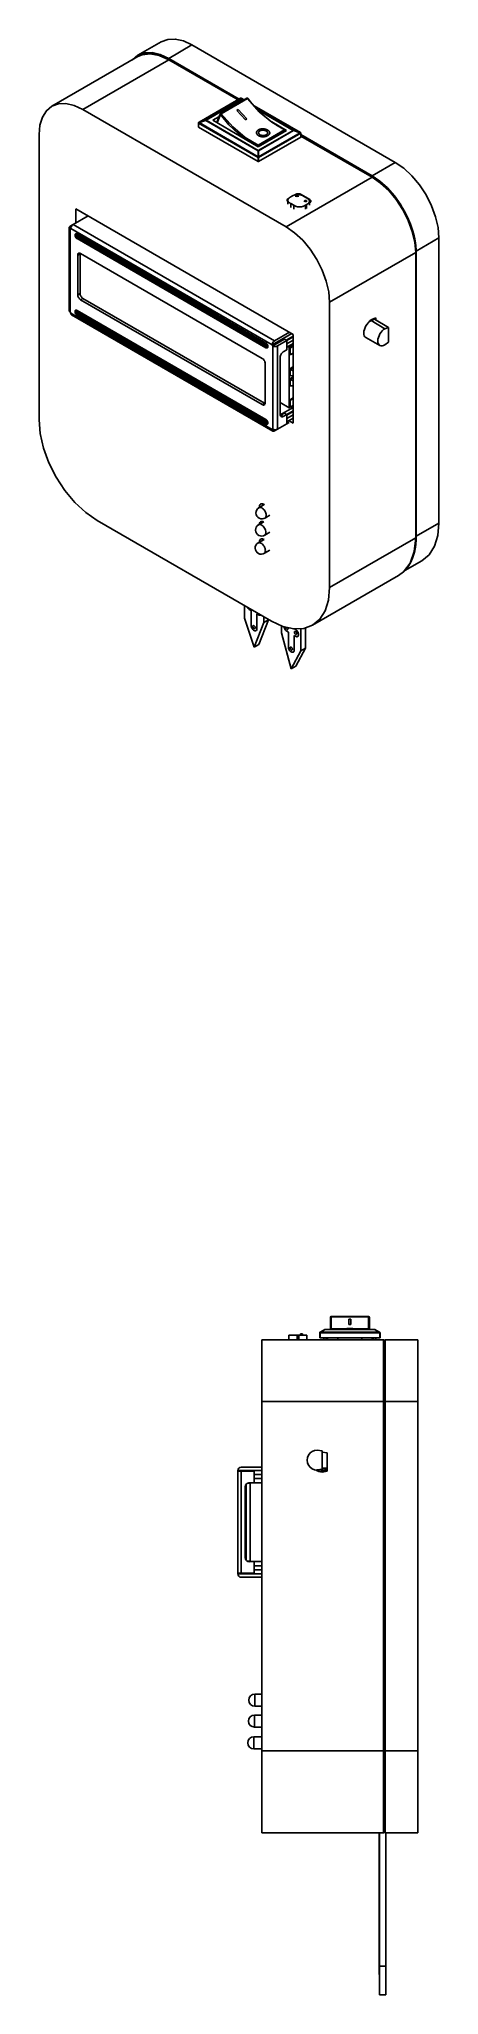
# Model space of a CAD drawing. Extents: x 2.69 to 8.09, y 2.38 to 7.06.
# Drawn here: x 7.137 to 8.095, y 2.377 to 7.061 of the extents above.
import ezdxf

# ---------------------------------------------------------------- set-up
doc = ezdxf.new("R2010")
doc.units = 0
doc.header["$LTSCALE"] = 0.5
doc.layers.add('TANGENT_LINES', color=7, linetype='CONTINUOUS')
doc.layers.add('VISIBLE', color=7, linetype='CONTINUOUS')

msp = doc.modelspace()

# ---------------------------------------------------------------- linework, layer by layer
at = {"layer": 'TANGENT_LINES'}
for p, q in [((7.4477, 7.0145), (7.5034, 7.0467)), ((7.2417, 6.8924), (7.4477, 7.0113)), ((7.6139, 6.9154), (7.4477, 7.0113)), ((7.6199, 6.9188), (7.5204, 6.8613)), ((7.6199, 6.9145), (7.5364, 6.8662)), ((7.6206, 6.9143), (7.5371, 6.8661)), ((7.5735, 6.8817), (7.6368, 6.9182)), ((7.6199, 6.9188), (7.6199, 6.9145)), ((7.6202, 6.919), (7.6201, 6.919)), ((7.6237, 6.9125), (7.6206, 6.9143)), ((7.6211, 6.919), (7.621, 6.919)), ((7.628, 6.9149), (7.6212, 6.9188)), ((7.6212, 6.9188), (7.6212, 6.9145)), ((7.6242, 6.9127), (7.6212, 6.9145)), ((7.7625, 6.8372), (7.6523, 6.9008)), ((7.7465, 6.8421), (7.6611, 6.8915)), ((7.7459, 6.8419), (7.6623, 6.8902)), ((7.519, 6.8496), (7.519, 6.8591)), ((7.519, 6.8591), (7.6617, 6.7768)), ((7.5196, 6.8609), (7.5199, 6.8611)), ((7.5204, 6.8613), (7.5364, 6.8662)), ((7.5204, 6.8606), (7.5364, 6.8655)), ((7.5204, 6.8606), (7.6617, 6.779)), ((7.5364, 6.8655), (7.6617, 6.7932)), ((7.5371, 6.8661), (7.6624, 6.7937)), ((7.5637, 6.8599), (7.5714, 6.8799)), ((7.662, 6.807), (7.7253, 6.8435)), ((7.6624, 6.7937), (7.7459, 6.8419)), ((7.663, 6.7932), (7.7465, 6.8414)), ((7.6635, 6.8044), (7.7269, 6.8409)), ((7.7269, 6.8409), (7.7268, 6.8402)), ((7.7625, 6.8372), (7.7465, 6.8421)), ((7.7625, 6.8365), (7.7465, 6.8414)), ((7.6545, 6.8075), (7.6608, 6.8045)), ((7.6607, 6.8039), (7.6608, 6.8045)), ((7.6617, 6.779), (7.6617, 6.7932)), ((7.6628, 6.8296), (7.6628, 6.8295)), ((7.663, 6.779), (7.7625, 6.8365)), ((7.663, 6.7768), (7.764, 6.835)), ((7.663, 6.779), (7.663, 6.7932)), ((7.6635, 6.8036), (7.6635, 6.8044)), ((7.7631, 6.837), (7.7634, 6.8368)), ((7.764, 6.8255), (7.764, 6.835)), ((7.9349, 6.73), (7.7643, 6.8285)), ((7.6617, 6.7672), (7.6617, 6.7768)), ((7.663, 6.7672), (7.663, 6.7768)), ((7.9349, 6.7333), (7.9905, 6.7654)), ((7.7289, 6.6111), (7.9349, 6.73)), ((7.7401, 6.6668), (7.7401, 6.6577)), ((7.7472, 6.6536), (7.7472, 6.6627)), ((7.7512, 6.6877), (7.7512, 6.6886)), ((7.7651, 6.687), (7.7651, 6.6886)), ((7.775, 6.6627), (7.775, 6.6536)), ((7.7778, 6.6552), (7.7778, 6.6643)), ((7.7856, 6.6688), (7.7856, 6.6768)), ((7.2118, 6.6059), (7.2118, 6.4066)), ((7.6955, 6.3282), (7.2132, 6.6067)), ((7.2187, 6.6163), (7.7011, 6.3378)), ((7.2281, 6.594), (7.6805, 6.3328)), ((7.6805, 6.3216), (7.2281, 6.5828)), ((7.2295, 6.5852), (7.2302, 6.5856)), ((7.2295, 6.5852), (7.6819, 6.324)), ((7.6826, 6.3244), (7.2302, 6.5856)), ((7.684, 6.3268), (7.2316, 6.588)), ((8.0404, 6.5531), (8.0949, 6.5846)), ((7.2299, 6.5432), (7.2354, 6.5464)), ((7.8332, 6.4303), (8.0393, 6.5492)), ((8.0393, 5.8661), (8.0393, 6.5492)), ((7.2299, 6.4483), (7.2354, 6.4516)), ((7.2368, 6.4363), (7.2424, 6.4395)), ((7.2132, 6.4041), (7.6955, 6.1257)), ((7.2281, 6.4108), (7.6805, 6.1496)), ((7.6805, 6.1383), (7.2281, 6.3995)), ((7.2295, 6.4019), (7.2302, 6.4023)), ((7.2295, 6.4019), (7.6819, 6.1408)), ((7.2302, 6.4023), (7.6826, 6.1412)), ((7.684, 6.1436), (7.2316, 6.4048)), ((7.6808, 6.3321), (7.6809, 6.3319)), ((7.6826, 6.3244), (7.6819, 6.324)), ((7.684, 6.3268), (7.6846, 6.3266)), ((7.6969, 6.1265), (7.6969, 6.3258)), ((7.708, 6.3258), (7.708, 6.1265)), ((7.6774, 6.1884), (7.6718, 6.1852)), ((7.6808, 6.1488), (7.6809, 6.1487)), ((7.6826, 6.1412), (7.6819, 6.1408)), ((7.684, 6.1436), (7.6846, 6.1433)), ((7.7219, 6.157), (7.7164, 6.1602)), ((8.0404, 5.87), (8.0949, 5.9015)), ((7.8332, 5.7472), (8.0393, 5.8661)), ((7.6592, 5.6485), (7.6591, 5.6485)), ((7.7517, 5.6465), (7.7517, 5.6465)), ((7.7483, 5.5971), (7.7482, 5.5971)), ((7.8369, 4.0014), (7.8369, 4.0011)), ((7.8369, 4.0011), (7.9265, 4.0011)), ((7.8369, 4.0011), (7.8369, 3.9722)), ((7.9265, 4.0014), (7.9265, 4.0011)), ((7.9265, 4.0011), (7.9265, 3.9722)), ((7.7553, 3.957), (7.7553, 3.9459)), ((7.7592, 3.9459), (7.7592, 3.957)), ((7.8104, 3.9625), (7.9531, 3.9625)), ((7.8104, 3.9508), (7.8104, 3.9625)), ((7.8114, 3.9642), (7.9521, 3.9642)), ((7.8227, 3.9703), (7.9408, 3.9703)), ((7.8281, 3.9508), (7.8281, 3.9459)), ((7.8369, 3.9722), (7.8369, 3.9705)), ((7.9265, 3.9722), (7.9265, 3.9705)), ((7.9354, 3.9508), (7.9354, 3.9459)), ((7.9521, 3.9642), (7.9408, 3.9703)), ((7.9531, 3.9508), (7.9531, 3.9625)), ((7.9619, 3.7983), (7.9619, 3.9459)), ((7.6706, 3.7983), (7.9619, 3.7983)), ((7.9619, 2.9617), (7.9619, 3.7983)), ((7.9659, 3.7983), (7.9619, 3.7983)), ((7.9659, 3.7983), (8.0446, 3.7983)), ((7.6213, 3.631), (7.6213, 3.3869)), ((7.8152, 3.6291), (7.8152, 3.6312)), ((7.8165, 3.6357), (7.817, 3.6357)), ((7.817, 3.6357), (7.817, 3.6294)), ((7.8189, 3.6375), (7.8189, 3.6381)), ((7.8274, 3.6375), (7.8189, 3.6375)), ((7.8208, 3.6326), (7.8214, 3.6326)), ((7.8208, 3.6312), (7.8208, 3.6326)), ((7.822, 3.6338), (7.8274, 3.6338)), ((7.822, 3.6332), (7.822, 3.6338)), ((7.6706, 2.9617), (7.9619, 2.9617)), ((7.9619, 2.7648), (7.9619, 2.9617)), ((7.9659, 2.9617), (7.9619, 2.9617)), ((7.9659, 2.9617), (8.0446, 2.9617)), ((7.9523, 2.4361), (7.9522, 2.4361)), ((7.968, 2.4361), (7.9681, 2.4361))]:
    msp.add_line(p, q, dxfattribs=at)
for points in [[(7.4477, 7.0113), (7.425, 7.0215), (7.4034, 7.0255), (7.384, 7.0231)], [(7.4496, 7.0115), (7.4492, 7.0117), (7.4487, 7.0117), (7.4482, 7.0116), (7.4477, 7.0113)], [(7.6351, 6.919), (7.6353, 6.9191), (7.6355, 6.9191), (7.6358, 6.919), (7.6361, 6.9189), (7.6363, 6.9187), (7.6366, 6.9185), (7.6368, 6.9182)], [(7.6368, 6.9182), (7.6371, 6.9184), (7.6373, 6.9185), (7.6375, 6.9185), (7.6376, 6.9185), (7.6376, 6.9185)], [(7.6368, 6.9182), (7.6646, 6.8868), (7.6946, 6.8615), (7.7253, 6.8435)], [(7.5199, 6.8606), (7.5198, 6.8606), (7.5198, 6.8606), (7.5198, 6.8605), (7.5197, 6.8605), (7.5197, 6.8605), (7.5197, 6.8605), (7.5196, 6.8604), (7.5196, 6.8604), (7.5196, 6.8604), (7.5196, 6.8603), (7.5195, 6.8603), (7.5195, 6.8603), (7.5195, 6.8603), (7.5194, 6.8602), (7.5194, 6.8602), (7.5194, 6.8602), (7.5194, 6.8601), (7.5193, 6.8601), (7.5193, 6.8601), (7.5193, 6.86), (7.5193, 6.86), (7.5193, 6.86), (7.5192, 6.86), (7.5192, 6.8599), (7.5192, 6.8599), (7.5192, 6.8599), (7.5192, 6.8598), (7.5192, 6.8598), (7.5191, 6.8598), (7.5191, 6.8597), (7.5191, 6.8597), (7.5191, 6.8597), (7.5191, 6.8596), (7.5191, 6.8596), (7.5191, 6.8596), (7.519, 6.8595), (7.519, 6.8595), (7.519, 6.8595), (7.519, 6.8594), (7.519, 6.8594), (7.519, 6.8594), (7.519, 6.8593), (7.519, 6.8593), (7.519, 6.8593), (7.519, 6.8592), (7.519, 6.8592), (7.519, 6.8592), (7.519, 6.8591)], [(7.571, 6.8815), (7.5709, 6.8812), (7.5709, 6.8809), (7.571, 6.8806), (7.5711, 6.8802), (7.5714, 6.8799)], [(7.5714, 6.8799), (7.5715, 6.8801), (7.5717, 6.8804), (7.572, 6.8806), (7.5723, 6.8808), (7.5726, 6.8811), (7.5729, 6.8813), (7.5732, 6.8815), (7.5735, 6.8817)], [(7.5714, 6.8799), (7.5921, 6.8556), (7.6143, 6.8346), (7.6374, 6.8174)], [(7.5718, 6.8824), (7.572, 6.8825), (7.5722, 6.8825), (7.5725, 6.8825), (7.5727, 6.8824), (7.573, 6.8822), (7.5733, 6.8819), (7.5735, 6.8817)], [(7.5735, 6.8817), (7.6012, 6.8502), (7.6312, 6.8249), (7.662, 6.807)], [(7.7253, 6.8435), (7.7256, 6.8437), (7.7258, 6.8437), (7.7261, 6.8437), (7.7263, 6.8437)], [(7.7253, 6.8435), (7.7256, 6.8434), (7.7259, 6.8432), (7.7261, 6.8429), (7.7263, 6.8426), (7.7265, 6.8423), (7.7267, 6.8419), (7.7268, 6.8416), (7.7269, 6.8413), (7.7269, 6.8409)], [(7.7274, 6.8417), (7.7274, 6.8415), (7.7273, 6.8413), (7.7271, 6.8411), (7.7269, 6.8409)], [(7.6608, 6.8045), (7.6608, 6.8048), (7.6608, 6.8052), (7.6609, 6.8056), (7.6611, 6.8059), (7.6613, 6.8062), (7.6615, 6.8065), (7.6617, 6.8068), (7.662, 6.807)], [(7.6608, 6.8045), (7.6611, 6.8043), (7.6614, 6.8042), (7.6618, 6.8041), (7.6621, 6.8041), (7.6625, 6.8041), (7.6629, 6.8041), (7.6632, 6.8042), (7.6635, 6.8044)], [(7.662, 6.807), (7.6623, 6.8068), (7.6625, 6.8066), (7.6628, 6.8064), (7.663, 6.8061), (7.6632, 6.8057), (7.6634, 6.8054), (7.6635, 6.805), (7.6635, 6.8047), (7.6635, 6.8044)], [(7.764, 6.835), (7.764, 6.8351), (7.764, 6.8351), (7.764, 6.8351), (7.764, 6.8352), (7.7639, 6.8352), (7.7639, 6.8352), (7.7639, 6.8353), (7.7639, 6.8353), (7.7639, 6.8353), (7.7639, 6.8354), (7.7639, 6.8354), (7.7639, 6.8354), (7.7639, 6.8355), (7.7639, 6.8355), (7.7639, 6.8355), (7.7639, 6.8356), (7.7638, 6.8356), (7.7638, 6.8356), (7.7638, 6.8357), (7.7638, 6.8357), (7.7638, 6.8357), (7.7638, 6.8357), (7.7637, 6.8358), (7.7637, 6.8358), (7.7637, 6.8358), (7.7637, 6.8359), (7.7637, 6.8359), (7.7636, 6.8359), (7.7636, 6.836), (7.7636, 6.836), (7.7636, 6.836), (7.7636, 6.8361), (7.7635, 6.8361), (7.7635, 6.8361), (7.7635, 6.8361), (7.7634, 6.8362), (7.7634, 6.8362), (7.7634, 6.8362), (7.7634, 6.8363), (7.7633, 6.8363), (7.7633, 6.8363), (7.7633, 6.8363), (7.7632, 6.8364), (7.7632, 6.8364), (7.7632, 6.8364), (7.7632, 6.8364), (7.7631, 6.8365), (7.7631, 6.8365)], [(7.6617, 6.7768), (7.6617, 6.7768), (7.6617, 6.7768), (7.6617, 6.7769), (7.6617, 6.7769), (7.6617, 6.7769), (7.6617, 6.777), (7.6617, 6.777), (7.6617, 6.777), (7.6617, 6.7771), (7.6617, 6.7771), (7.6617, 6.7771), (7.6617, 6.7772), (7.6617, 6.7772), (7.6617, 6.7773), (7.6617, 6.7773), (7.6617, 6.7773), (7.6617, 6.7774), (7.6617, 6.7774), (7.6617, 6.7774), (7.6617, 6.7775), (7.6617, 6.7775), (7.6617, 6.7776), (7.6617, 6.7776), (7.6617, 6.7776), (7.6617, 6.7777), (7.6617, 6.7777), (7.6618, 6.7777), (7.6618, 6.7778), (7.6618, 6.7778), (7.6618, 6.7779), (7.6618, 6.7779), (7.6618, 6.7779), (7.6618, 6.778), (7.6618, 6.778), (7.6618, 6.7781), (7.6618, 6.7781), (7.6618, 6.7781), (7.6618, 6.7782), (7.6619, 6.7782), (7.6619, 6.7783), (7.6619, 6.7783), (7.6619, 6.7783), (7.6619, 6.7784), (7.6619, 6.7784), (7.6619, 6.7785), (7.6619, 6.7785), (7.6619, 6.7785), (7.6619, 6.7786)], [(7.6628, 6.7786), (7.6628, 6.7785), (7.6628, 6.7785), (7.6628, 6.7785), (7.6628, 6.7784), (7.6628, 6.7784), (7.6628, 6.7783), (7.6628, 6.7783), (7.6628, 6.7783), (7.6629, 6.7782), (7.6629, 6.7782), (7.6629, 6.7781), (7.6629, 6.7781), (7.6629, 6.7781), (7.6629, 6.778), (7.6629, 6.778), (7.6629, 6.7779), (7.6629, 6.7779), (7.6629, 6.7779), (7.6629, 6.7778), (7.6629, 6.7778), (7.663, 6.7777), (7.663, 6.7777), (7.663, 6.7777), (7.663, 6.7776), (7.663, 6.7776), (7.663, 6.7776), (7.663, 6.7775), (7.663, 6.7775), (7.663, 6.7774), (7.663, 6.7774), (7.663, 6.7774), (7.663, 6.7773), (7.663, 6.7773), (7.663, 6.7773), (7.663, 6.7772), (7.663, 6.7772), (7.663, 6.7771), (7.663, 6.7771), (7.663, 6.7771), (7.663, 6.777), (7.663, 6.777), (7.663, 6.777), (7.663, 6.7769), (7.663, 6.7769), (7.663, 6.7769), (7.663, 6.7768), (7.663, 6.7768), (7.663, 6.7768)], [(7.9368, 6.7302), (7.9364, 6.7304), (7.9359, 6.7304), (7.9354, 6.7303), (7.9349, 6.73)], [(8.0393, 6.5492), (8.0372, 6.5739), (8.0313, 6.5999), (8.0217, 6.6264), (8.0087, 6.6521), (7.9929, 6.6762), (7.9748, 6.6978), (7.9552, 6.716), (7.9349, 6.73)], [(7.2281, 6.5828), (7.228, 6.5829), (7.2278, 6.583), (7.2276, 6.5832), (7.2274, 6.5833), (7.2272, 6.5834), (7.2271, 6.5836), (7.2269, 6.5837), (7.2267, 6.5839), (7.2265, 6.584), (7.2264, 6.5842), (7.2262, 6.5843), (7.226, 6.5845), (7.2259, 6.5847), (7.2257, 6.5849), (7.2256, 6.585), (7.2254, 6.5852), (7.2253, 6.5854), (7.2252, 6.5856), (7.225, 6.5858), (7.2249, 6.586), (7.2248, 6.5862), (7.2247, 6.5865), (7.2245, 6.5867), (7.2244, 6.5869), (7.2243, 6.5871), (7.2242, 6.5873), (7.2241, 6.5875), (7.224, 6.5877), (7.2239, 6.588), (7.2239, 6.5882), (7.2238, 6.5884), (7.2237, 6.5886), (7.2236, 6.5889), (7.2236, 6.5891), (7.2235, 6.5893), (7.2235, 6.5895), (7.2234, 6.5898), (7.2234, 6.59), (7.2233, 6.5902), (7.2233, 6.5904), (7.2233, 6.5907), (7.2233, 6.5909), (7.2233, 6.5911), (7.2233, 6.5913), (7.2233, 6.5915), (7.2233, 6.5917), (7.2233, 6.592), (7.2233, 6.5922), (7.2234, 6.5924), (7.2234, 6.5926), (7.2235, 6.5928), (7.2236, 6.5929), (7.2236, 6.5931), (7.2237, 6.5933), (7.2238, 6.5935), (7.2239, 6.5936), (7.224, 6.5938), (7.2242, 6.5939), (7.2243, 6.5941), (7.2244, 6.5942), (7.2246, 6.5943), (7.2247, 6.5944), (7.2249, 6.5945), (7.2251, 6.5945), (7.2253, 6.5946), (7.2254, 6.5946), (7.2256, 6.5947), (7.2258, 6.5947), (7.226, 6.5947), (7.2262, 6.5947), (7.2264, 6.5946), (7.2266, 6.5946), (7.2268, 6.5946), (7.227, 6.5945), (7.2272, 6.5944), (7.2274, 6.5944), (7.2276, 6.5943), (7.2278, 6.5942), (7.2279, 6.5941), (7.2281, 6.594)], [(7.2295, 6.5852), (7.2294, 6.5853), (7.2293, 6.5853), (7.2292, 6.5854), (7.229, 6.5855), (7.2289, 6.5856), (7.2288, 6.5857), (7.2287, 6.5858), (7.2285, 6.5859), (7.2284, 6.586), (7.2283, 6.5861), (7.2282, 6.5862), (7.2281, 6.5864), (7.228, 6.5865), (7.2279, 6.5866), (7.2278, 6.5867), (7.2277, 6.5869), (7.2276, 6.587), (7.2275, 6.5871), (7.2274, 6.5873), (7.2273, 6.5874), (7.2272, 6.5875), (7.2271, 6.5877), (7.227, 6.5878), (7.227, 6.588), (7.2269, 6.5881), (7.2268, 6.5883), (7.2267, 6.5884), (7.2267, 6.5886), (7.2266, 6.5887), (7.2265, 6.5889), (7.2265, 6.589), (7.2264, 6.5892), (7.2264, 6.5893), (7.2263, 6.5895), (7.2263, 6.5896), (7.2262, 6.5898), (7.2262, 6.59), (7.2262, 6.5901), (7.2261, 6.5903), (7.2261, 6.5904), (7.2261, 6.5906), (7.2261, 6.5907), (7.2261, 6.5909), (7.2261, 6.591), (7.2261, 6.5912), (7.2261, 6.5913), (7.2261, 6.5915), (7.2261, 6.5916), (7.2261, 6.5918), (7.2261, 6.5919), (7.2261, 6.5921), (7.2262, 6.5922), (7.2262, 6.5923), (7.2263, 6.5925), (7.2263, 6.5926), (7.2264, 6.5927), (7.2264, 6.5928), (7.2265, 6.5929), (7.2266, 6.593), (7.2267, 6.5931), (7.2268, 6.5932), (7.2269, 6.5933), (7.227, 6.5934), (7.2271, 6.5934)], [(7.2302, 6.5856), (7.2301, 6.5857), (7.23, 6.5857), (7.2299, 6.5858), (7.2297, 6.5859), (7.2296, 6.586), (7.2295, 6.5861), (7.2294, 6.5862), (7.2293, 6.5863), (7.2292, 6.5864), (7.2291, 6.5865), (7.229, 6.5866), (7.2288, 6.5867), (7.2287, 6.5868), (7.2286, 6.5869), (7.2285, 6.587), (7.2284, 6.5872), (7.2283, 6.5873), (7.2282, 6.5874), (7.2282, 6.5875), (7.2281, 6.5877), (7.228, 6.5878), (7.2279, 6.5879), (7.2278, 6.5881), (7.2277, 6.5882), (7.2277, 6.5884), (7.2276, 6.5885), (7.2275, 6.5886), (7.2274, 6.5888), (7.2274, 6.5889), (7.2273, 6.5891), (7.2273, 6.5892), (7.2272, 6.5894), (7.2271, 6.5895), (7.2271, 6.5897), (7.227, 6.5898), (7.227, 6.5899), (7.227, 6.5901), (7.2269, 6.5902), (7.2269, 6.5904), (7.2268, 6.5905), (7.2268, 6.5907), (7.2268, 6.5908), (7.2268, 6.591), (7.2268, 6.5911), (7.2268, 6.5913), (7.2267, 6.5914), (7.2267, 6.5916), (7.2268, 6.5917), (7.2268, 6.5919), (7.2268, 6.592), (7.2268, 6.5922), (7.2268, 6.5923), (7.2268, 6.5924), (7.2269, 6.5926), (7.2269, 6.5927), (7.2269, 6.5928), (7.227, 6.5929), (7.227, 6.593), (7.2271, 6.5931), (7.2271, 6.5932), (7.2271, 6.5932), (7.2272, 6.5933), (7.2272, 6.5934), (7.2273, 6.5934)], [(7.2281, 6.5828), (7.2281, 6.5828), (7.2282, 6.5829), (7.2282, 6.5829), (7.2282, 6.583), (7.2282, 6.583), (7.2282, 6.5831), (7.2282, 6.5832), (7.2282, 6.5832), (7.2282, 6.5833), (7.2282, 6.5833), (7.2282, 6.5834), (7.2283, 6.5835), (7.2283, 6.5835), (7.2283, 6.5836), (7.2283, 6.5836), (7.2283, 6.5837), (7.2284, 6.5837), (7.2284, 6.5838), (7.2284, 6.5839), (7.2284, 6.5839), (7.2285, 6.584), (7.2285, 6.584), (7.2285, 6.5841), (7.2285, 6.5841), (7.2286, 6.5842), (7.2286, 6.5842), (7.2286, 6.5843), (7.2287, 6.5843), (7.2287, 6.5844), (7.2288, 6.5844), (7.2288, 6.5845), (7.2288, 6.5845), (7.2289, 6.5846), (7.2289, 6.5846), (7.2289, 6.5847), (7.229, 6.5847), (7.229, 6.5848), (7.2291, 6.5848), (7.2291, 6.5848), (7.2292, 6.5849), (7.2292, 6.5849), (7.2293, 6.585), (7.2293, 6.585), (7.2293, 6.585), (7.2294, 6.5851), (7.2294, 6.5851), (7.2295, 6.5851), (7.2295, 6.5852)], [(7.2297, 6.5924), (7.2297, 6.5924), (7.2297, 6.5924), (7.2297, 6.5924), (7.2297, 6.5923), (7.2296, 6.5923), (7.2296, 6.5922), (7.2296, 6.5921), (7.2296, 6.5921), (7.2296, 6.592), (7.2296, 6.5919), (7.2296, 6.5918), (7.2295, 6.5917), (7.2295, 6.5916), (7.2295, 6.5915), (7.2295, 6.5914), (7.2295, 6.5913), (7.2295, 6.5912), (7.2295, 6.5912), (7.2296, 6.5911), (7.2296, 6.591), (7.2296, 6.5909), (7.2296, 6.5908), (7.2296, 6.5908), (7.2297, 6.5907), (7.2297, 6.5906), (7.2297, 6.5905), (7.2297, 6.5905), (7.2298, 6.5904), (7.2298, 6.5903), (7.2298, 6.5902), (7.2299, 6.5901), (7.2299, 6.5901), (7.2299, 6.59), (7.23, 6.5899), (7.23, 6.5898), (7.23, 6.5897), (7.2301, 6.5897), (7.2301, 6.5896), (7.2302, 6.5895), (7.2302, 6.5894), (7.2303, 6.5893), (7.2303, 6.5893), (7.2304, 6.5892), (7.2304, 6.5891), (7.2305, 6.5891), (7.2305, 6.589), (7.2306, 6.5889), (7.2306, 6.5889), (7.2307, 6.5888), (7.2307, 6.5887), (7.2308, 6.5887), (7.2308, 6.5886), (7.2309, 6.5885), (7.231, 6.5885), (7.231, 6.5884), (7.2311, 6.5884), (7.2312, 6.5883), (7.2312, 6.5883), (7.2313, 6.5882), (7.2314, 6.5882), (7.2314, 6.5881), (7.2315, 6.5881), (7.2316, 6.588), (7.2316, 6.588)], [(7.2316, 6.588), (7.2316, 6.5879), (7.2316, 6.5879), (7.2316, 6.5878), (7.2316, 6.5877), (7.2316, 6.5877), (7.2316, 6.5876), (7.2316, 6.5876), (7.2316, 6.5875), (7.2315, 6.5875), (7.2315, 6.5874), (7.2315, 6.5873), (7.2315, 6.5873), (7.2315, 6.5872), (7.2315, 6.5872), (7.2315, 6.5871), (7.2314, 6.5871), (7.2314, 6.587), (7.2314, 6.5869), (7.2314, 6.5869), (7.2313, 6.5868), (7.2313, 6.5868), (7.2313, 6.5867), (7.2312, 6.5867), (7.2312, 6.5866), (7.2312, 6.5866), (7.2311, 6.5865), (7.2311, 6.5864), (7.2311, 6.5864), (7.231, 6.5863), (7.231, 6.5863), (7.231, 6.5862), (7.2309, 6.5862), (7.2309, 6.5861), (7.2309, 6.5861), (7.2308, 6.5861), (7.2308, 6.586), (7.2307, 6.586), (7.2307, 6.5859), (7.2306, 6.5859), (7.2306, 6.5859), (7.2306, 6.5858), (7.2305, 6.5858), (7.2305, 6.5857), (7.2304, 6.5857), (7.2304, 6.5857), (7.2303, 6.5856), (7.2303, 6.5856), (7.2302, 6.5856)], [(8.0404, 6.5508), (8.0403, 6.5504), (8.0401, 6.55), (8.0397, 6.5496), (8.0393, 6.5492)], [(7.2281, 6.3995), (7.228, 6.3997), (7.2278, 6.3998), (7.2276, 6.3999), (7.2274, 6.4001), (7.2272, 6.4002), (7.2271, 6.4003), (7.2269, 6.4005), (7.2267, 6.4006), (7.2265, 6.4008), (7.2264, 6.4009), (7.2262, 6.4011), (7.226, 6.4013), (7.2259, 6.4014), (7.2257, 6.4016), (7.2256, 6.4018), (7.2254, 6.402), (7.2253, 6.4022), (7.2252, 6.4024), (7.225, 6.4026), (7.2249, 6.4028), (7.2248, 6.403), (7.2247, 6.4032), (7.2245, 6.4034), (7.2244, 6.4036), (7.2243, 6.4039), (7.2242, 6.4041), (7.2241, 6.4043), (7.224, 6.4045), (7.2239, 6.4047), (7.2239, 6.405), (7.2238, 6.4052), (7.2237, 6.4054), (7.2236, 6.4056), (7.2236, 6.4059), (7.2235, 6.4061), (7.2235, 6.4063), (7.2234, 6.4065), (7.2234, 6.4068), (7.2233, 6.407), (7.2233, 6.4072), (7.2233, 6.4074), (7.2233, 6.4077), (7.2233, 6.4079), (7.2233, 6.4081), (7.2233, 6.4083), (7.2233, 6.4085), (7.2233, 6.4087), (7.2233, 6.4089), (7.2234, 6.4091), (7.2234, 6.4093), (7.2235, 6.4095), (7.2236, 6.4097), (7.2236, 6.4099), (7.2237, 6.4101), (7.2238, 6.4102), (7.2239, 6.4104), (7.224, 6.4105), (7.2242, 6.4107), (7.2243, 6.4108), (7.2244, 6.4109), (7.2246, 6.411), (7.2247, 6.4111), (7.2249, 6.4112), (7.2251, 6.4113), (7.2253, 6.4114), (7.2254, 6.4114), (7.2256, 6.4114), (7.2258, 6.4114), (7.226, 6.4114), (7.2262, 6.4114), (7.2264, 6.4114), (7.2266, 6.4114), (7.2268, 6.4113), (7.227, 6.4113), (7.2272, 6.4112), (7.2274, 6.4111), (7.2276, 6.411), (7.2278, 6.411), (7.2279, 6.4109), (7.2281, 6.4108)], [(7.2295, 6.4019), (7.2294, 6.402), (7.2293, 6.4021), (7.2292, 6.4022), (7.229, 6.4023), (7.2289, 6.4024), (7.2288, 6.4025), (7.2287, 6.4026), (7.2285, 6.4027), (7.2284, 6.4028), (7.2283, 6.4029), (7.2282, 6.403), (7.2281, 6.4031), (7.228, 6.4033), (7.2279, 6.4034), (7.2278, 6.4035), (7.2277, 6.4036), (7.2276, 6.4038), (7.2275, 6.4039), (7.2274, 6.404), (7.2273, 6.4042), (7.2272, 6.4043), (7.2271, 6.4045), (7.227, 6.4046), (7.227, 6.4047), (7.2269, 6.4049), (7.2268, 6.405), (7.2267, 6.4052), (7.2267, 6.4053), (7.2266, 6.4055), (7.2265, 6.4056), (7.2265, 6.4058), (7.2264, 6.406), (7.2264, 6.4061), (7.2263, 6.4063), (7.2263, 6.4064), (7.2262, 6.4066), (7.2262, 6.4067), (7.2262, 6.4069), (7.2261, 6.407), (7.2261, 6.4072), (7.2261, 6.4073), (7.2261, 6.4075), (7.2261, 6.4076), (7.2261, 6.4078), (7.2261, 6.408), (7.2261, 6.4081), (7.2261, 6.4083), (7.2261, 6.4084), (7.2261, 6.4086), (7.2261, 6.4087), (7.2261, 6.4088), (7.2262, 6.409), (7.2262, 6.4091), (7.2263, 6.4092), (7.2263, 6.4093), (7.2264, 6.4095), (7.2264, 6.4096), (7.2265, 6.4097), (7.2266, 6.4098), (7.2267, 6.4099), (7.2268, 6.41), (7.2269, 6.41), (7.227, 6.4101), (7.2271, 6.4102)], [(7.2302, 6.4023), (7.2301, 6.4024), (7.23, 6.4025), (7.2299, 6.4026), (7.2297, 6.4027), (7.2296, 6.4028), (7.2295, 6.4029), (7.2294, 6.403), (7.2293, 6.4031), (7.2292, 6.4032), (7.2291, 6.4033), (7.229, 6.4034), (7.2288, 6.4035), (7.2287, 6.4036), (7.2286, 6.4037), (7.2285, 6.4038), (7.2284, 6.4039), (7.2283, 6.4041), (7.2282, 6.4042), (7.2282, 6.4043), (7.2281, 6.4044), (7.228, 6.4046), (7.2279, 6.4047), (7.2278, 6.4049), (7.2277, 6.405), (7.2277, 6.4051), (7.2276, 6.4053), (7.2275, 6.4054), (7.2274, 6.4056), (7.2274, 6.4057), (7.2273, 6.4058), (7.2273, 6.406), (7.2272, 6.4061), (7.2271, 6.4063), (7.2271, 6.4064), (7.227, 6.4066), (7.227, 6.4067), (7.227, 6.4069), (7.2269, 6.407), (7.2269, 6.4072), (7.2268, 6.4073), (7.2268, 6.4074), (7.2268, 6.4076), (7.2268, 6.4077), (7.2268, 6.4079), (7.2268, 6.408), (7.2267, 6.4082), (7.2267, 6.4083), (7.2268, 6.4085), (7.2268, 6.4086), (7.2268, 6.4088), (7.2268, 6.4089), (7.2268, 6.4091), (7.2268, 6.4092), (7.2269, 6.4093), (7.2269, 6.4095), (7.2269, 6.4096), (7.227, 6.4097), (7.227, 6.4098), (7.2271, 6.4099), (7.2271, 6.4099), (7.2271, 6.41), (7.2272, 6.4101), (7.2272, 6.4101), (7.2273, 6.4102)], [(7.2281, 6.3995), (7.2281, 6.3996), (7.2282, 6.3996), (7.2282, 6.3997), (7.2282, 6.3998), (7.2282, 6.3998), (7.2282, 6.3999), (7.2282, 6.3999), (7.2282, 6.4), (7.2282, 6.4), (7.2282, 6.4001), (7.2282, 6.4002), (7.2283, 6.4002), (7.2283, 6.4003), (7.2283, 6.4003), (7.2283, 6.4004), (7.2283, 6.4005), (7.2284, 6.4005), (7.2284, 6.4006), (7.2284, 6.4006), (7.2284, 6.4007), (7.2285, 6.4007), (7.2285, 6.4008), (7.2285, 6.4008), (7.2285, 6.4009), (7.2286, 6.401), (7.2286, 6.401), (7.2286, 6.4011), (7.2287, 6.4011), (7.2287, 6.4012), (7.2288, 6.4012), (7.2288, 6.4013), (7.2288, 6.4013), (7.2289, 6.4014), (7.2289, 6.4014), (7.2289, 6.4015), (7.229, 6.4015), (7.229, 6.4015), (7.2291, 6.4016), (7.2291, 6.4016), (7.2292, 6.4017), (7.2292, 6.4017), (7.2293, 6.4017), (7.2293, 6.4018), (7.2293, 6.4018), (7.2294, 6.4018), (7.2294, 6.4019), (7.2295, 6.4019), (7.2295, 6.4019)], [(7.2297, 6.4092), (7.2297, 6.4092), (7.2297, 6.4092), (7.2297, 6.4092), (7.2297, 6.4091), (7.2296, 6.4091), (7.2296, 6.409), (7.2296, 6.4089), (7.2296, 6.4088), (7.2296, 6.4087), (7.2296, 6.4086), (7.2296, 6.4086), (7.2295, 6.4085), (7.2295, 6.4084), (7.2295, 6.4083), (7.2295, 6.4082), (7.2295, 6.4081), (7.2295, 6.408), (7.2295, 6.4079), (7.2296, 6.4079), (7.2296, 6.4078), (7.2296, 6.4077), (7.2296, 6.4076), (7.2296, 6.4075), (7.2297, 6.4075), (7.2297, 6.4074), (7.2297, 6.4073), (7.2297, 6.4072), (7.2298, 6.4071), (7.2298, 6.4071), (7.2298, 6.407), (7.2299, 6.4069), (7.2299, 6.4068), (7.2299, 6.4067), (7.23, 6.4067), (7.23, 6.4066), (7.23, 6.4065), (7.2301, 6.4064), (7.2301, 6.4063), (7.2302, 6.4063), (7.2302, 6.4062), (7.2303, 6.4061), (7.2303, 6.406), (7.2304, 6.406), (7.2304, 6.4059), (7.2305, 6.4058), (7.2305, 6.4058), (7.2306, 6.4057), (7.2306, 6.4056), (7.2307, 6.4056), (7.2307, 6.4055), (7.2308, 6.4054), (7.2308, 6.4054), (7.2309, 6.4053), (7.231, 6.4053), (7.231, 6.4052), (7.2311, 6.4051), (7.2312, 6.4051), (7.2312, 6.405), (7.2313, 6.405), (7.2314, 6.4049), (7.2314, 6.4049), (7.2315, 6.4048), (7.2316, 6.4048), (7.2316, 6.4048)], [(7.2316, 6.4048), (7.2316, 6.4047), (7.2316, 6.4046), (7.2316, 6.4046), (7.2316, 6.4045), (7.2316, 6.4045), (7.2316, 6.4044), (7.2316, 6.4043), (7.2316, 6.4043), (7.2315, 6.4042), (7.2315, 6.4042), (7.2315, 6.4041), (7.2315, 6.4041), (7.2315, 6.404), (7.2315, 6.4039), (7.2315, 6.4039), (7.2314, 6.4038), (7.2314, 6.4038), (7.2314, 6.4037), (7.2314, 6.4037), (7.2313, 6.4036), (7.2313, 6.4035), (7.2313, 6.4035), (7.2312, 6.4034), (7.2312, 6.4034), (7.2312, 6.4033), (7.2311, 6.4033), (7.2311, 6.4032), (7.2311, 6.4032), (7.231, 6.4031), (7.231, 6.4031), (7.231, 6.403), (7.2309, 6.403), (7.2309, 6.4029), (7.2309, 6.4029), (7.2308, 6.4028), (7.2308, 6.4028), (7.2307, 6.4027), (7.2307, 6.4027), (7.2306, 6.4027), (7.2306, 6.4026), (7.2306, 6.4026), (7.2305, 6.4025), (7.2305, 6.4025), (7.2304, 6.4025), (7.2304, 6.4024), (7.2303, 6.4024), (7.2303, 6.4024), (7.2302, 6.4023)], [(7.6805, 6.3328), (7.6807, 6.3327), (7.6809, 6.3326), (7.6811, 6.3324), (7.6812, 6.3323), (7.6814, 6.3322), (7.6816, 6.332), (7.6818, 6.3319), (7.682, 6.3317), (7.6821, 6.3316), (7.6823, 6.3314), (7.6825, 6.3313), (7.6826, 6.3311), (7.6828, 6.3309), (7.6829, 6.3307), (7.6831, 6.3305), (7.6832, 6.3303), (7.6834, 6.3302), (7.6835, 6.33), (7.6836, 6.3298), (7.6838, 6.3295), (7.6839, 6.3293), (7.684, 6.3291), (7.6841, 6.3289), (7.6842, 6.3287), (7.6843, 6.3285), (7.6844, 6.3283), (7.6845, 6.3281), (7.6846, 6.3278), (7.6847, 6.3276), (7.6848, 6.3274), (7.6849, 6.3272), (7.685, 6.3269), (7.685, 6.3267), (7.6851, 6.3265), (7.6852, 6.3263), (7.6852, 6.326), (7.6852, 6.3258), (7.6853, 6.3256), (7.6853, 6.3254), (7.6854, 6.3251), (7.6854, 6.3249), (7.6854, 6.3247), (7.6854, 6.3245), (7.6854, 6.3243), (7.6854, 6.324), (7.6854, 6.3238), (7.6853, 6.3236), (7.6853, 6.3234), (7.6853, 6.3232), (7.6852, 6.323), (7.6852, 6.3228), (7.6851, 6.3226), (7.685, 6.3225), (7.6849, 6.3223), (7.6848, 6.3221), (7.6847, 6.322), (7.6846, 6.3218), (7.6845, 6.3217), (7.6844, 6.3215), (7.6842, 6.3214), (7.6841, 6.3213), (7.6839, 6.3212), (7.6838, 6.3211), (7.6836, 6.3211), (7.6834, 6.321), (7.6832, 6.321), (7.683, 6.3209), (7.6828, 6.3209), (7.6827, 6.3209), (7.6825, 6.3209), (7.6823, 6.3209), (7.6821, 6.321), (7.6819, 6.321), (7.6817, 6.3211), (7.6815, 6.3212), (7.6813, 6.3212), (7.6811, 6.3213), (7.6809, 6.3214), (7.6807, 6.3215), (7.6805, 6.3216)], [(7.6805, 6.3328), (7.6805, 6.3328), (7.6805, 6.3328), (7.6805, 6.3327), (7.6805, 6.3327), (7.6805, 6.3327), (7.6805, 6.3326), (7.6806, 6.3326), (7.6806, 6.3326), (7.6806, 6.3325), (7.6806, 6.3325), (7.6806, 6.3325), (7.6806, 6.3325), (7.6806, 6.3324), (7.6806, 6.3324), (7.6806, 6.3324), (7.6806, 6.3323), (7.6806, 6.3323), (7.6806, 6.3323), (7.6806, 6.3323), (7.6806, 6.3323), (7.6806, 6.3322), (7.6807, 6.3322), (7.6807, 6.3322), (7.6807, 6.3322), (7.6807, 6.3322), (7.6807, 6.3322), (7.6807, 6.3321), (7.6807, 6.3321), (7.6807, 6.3321), (7.6807, 6.3321), (7.6807, 6.3321), (7.6808, 6.3321)], [(7.6819, 6.324), (7.6819, 6.324), (7.6818, 6.3239), (7.6818, 6.3239), (7.6817, 6.3238), (7.6817, 6.3238), (7.6816, 6.3238), (7.6816, 6.3237), (7.6815, 6.3237), (7.6815, 6.3237), (7.6815, 6.3236), (7.6814, 6.3236), (7.6814, 6.3235), (7.6813, 6.3235), (7.6813, 6.3235), (7.6812, 6.3234), (7.6812, 6.3234), (7.6812, 6.3233), (7.6811, 6.3233), (7.6811, 6.3232), (7.6811, 6.3232), (7.681, 6.3231), (7.681, 6.3231), (7.681, 6.323), (7.6809, 6.3229), (7.6809, 6.3229), (7.6809, 6.3228), (7.6808, 6.3228), (7.6808, 6.3227), (7.6808, 6.3227), (7.6808, 6.3226), (7.6807, 6.3226), (7.6807, 6.3225), (7.6807, 6.3224), (7.6807, 6.3224), (7.6806, 6.3223), (7.6806, 6.3223), (7.6806, 6.3222), (7.6806, 6.3222), (7.6806, 6.3221), (7.6806, 6.322), (7.6806, 6.322), (7.6806, 6.3219), (7.6806, 6.3219), (7.6805, 6.3218), (7.6805, 6.3217), (7.6805, 6.3217), (7.6805, 6.3216), (7.6805, 6.3216)], [(7.6844, 6.3237), (7.6844, 6.3237), (7.6844, 6.3237), (7.6844, 6.3237), (7.6843, 6.3237), (7.6843, 6.3237), (7.6843, 6.3237), (7.6842, 6.3237), (7.6842, 6.3237), (7.6841, 6.3237), (7.684, 6.3236), (7.684, 6.3236), (7.6839, 6.3236), (7.6838, 6.3236), (7.6837, 6.3236), (7.6837, 6.3236), (7.6836, 6.3235), (7.6835, 6.3235), (7.6834, 6.3235), (7.6833, 6.3235), (7.6832, 6.3235), (7.6832, 6.3235), (7.6831, 6.3235), (7.683, 6.3235), (7.6829, 6.3235), (7.6829, 6.3236), (7.6828, 6.3236), (7.6827, 6.3236), (7.6827, 6.3236), (7.6826, 6.3236), (7.6825, 6.3237), (7.6825, 6.3237), (7.6824, 6.3237), (7.6823, 6.3238), (7.6823, 6.3238), (7.6822, 6.3238), (7.6822, 6.3238), (7.6821, 6.3239), (7.682, 6.3239), (7.682, 6.324), (7.6819, 6.324)], [(7.6826, 6.3244), (7.6827, 6.3244), (7.6827, 6.3245), (7.6827, 6.3245), (7.6828, 6.3245), (7.6828, 6.3246), (7.6829, 6.3246), (7.6829, 6.3246), (7.683, 6.3247), (7.683, 6.3247), (7.6831, 6.3247), (7.6831, 6.3248), (7.6832, 6.3248), (7.6832, 6.3249), (7.6832, 6.3249), (7.6833, 6.325), (7.6833, 6.325), (7.6834, 6.3251), (7.6834, 6.3251), (7.6834, 6.3252), (7.6835, 6.3252), (7.6835, 6.3253), (7.6835, 6.3253), (7.6836, 6.3254), (7.6836, 6.3254), (7.6836, 6.3255), (7.6837, 6.3255), (7.6837, 6.3256), (7.6837, 6.3256), (7.6837, 6.3257), (7.6838, 6.3258), (7.6838, 6.3258), (7.6838, 6.3259), (7.6838, 6.3259), (7.6839, 6.326), (7.6839, 6.326), (7.6839, 6.3261), (7.6839, 6.3262), (7.6839, 6.3262), (7.6839, 6.3263), (7.6839, 6.3263), (7.684, 6.3264), (7.684, 6.3265), (7.684, 6.3265), (7.684, 6.3266), (7.684, 6.3266), (7.684, 6.3267), (7.684, 6.3267), (7.684, 6.3268)], [(7.6851, 6.3241), (7.685, 6.3241), (7.6849, 6.3241), (7.6848, 6.3241), (7.6848, 6.324), (7.6847, 6.324), (7.6846, 6.324), (7.6846, 6.324), (7.6845, 6.324), (7.6844, 6.324), (7.6843, 6.3239), (7.6843, 6.3239), (7.6842, 6.3239), (7.6841, 6.3239), (7.684, 6.3239), (7.684, 6.3239), (7.6839, 6.3239), (7.6838, 6.3239), (7.6837, 6.324), (7.6836, 6.324), (7.6836, 6.324), (7.6835, 6.324), (7.6834, 6.324), (7.6833, 6.3241), (7.6832, 6.3241), (7.6832, 6.3241), (7.6831, 6.3242), (7.683, 6.3242), (7.6829, 6.3242), (7.6828, 6.3243), (7.6828, 6.3243), (7.6827, 6.3243), (7.6826, 6.3244)], [(7.6805, 6.1496), (7.6805, 6.1496), (7.6805, 6.1495), (7.6805, 6.1495), (7.6805, 6.1495), (7.6805, 6.1494), (7.6805, 6.1494), (7.6806, 6.1494), (7.6806, 6.1493), (7.6806, 6.1493), (7.6806, 6.1493), (7.6806, 6.1493), (7.6806, 6.1492), (7.6806, 6.1492), (7.6806, 6.1492), (7.6806, 6.1491), (7.6806, 6.1491), (7.6806, 6.1491), (7.6806, 6.1491), (7.6806, 6.149), (7.6806, 6.149), (7.6806, 6.149), (7.6807, 6.149), (7.6807, 6.149), (7.6807, 6.149), (7.6807, 6.1489), (7.6807, 6.1489), (7.6807, 6.1489), (7.6807, 6.1489), (7.6807, 6.1489), (7.6807, 6.1489), (7.6807, 6.1489), (7.6808, 6.1488)], [(7.6805, 6.1496), (7.6807, 6.1495), (7.6809, 6.1493), (7.6811, 6.1492), (7.6812, 6.1491), (7.6814, 6.1489), (7.6816, 6.1488), (7.6818, 6.1486), (7.682, 6.1485), (7.6821, 6.1483), (7.6823, 6.1482), (7.6825, 6.148), (7.6826, 6.1479), (7.6828, 6.1477), (7.6829, 6.1475), (7.6831, 6.1473), (7.6832, 6.1471), (7.6834, 6.1469), (7.6835, 6.1467), (7.6836, 6.1465), (7.6838, 6.1463), (7.6839, 6.1461), (7.684, 6.1459), (7.6841, 6.1457), (7.6842, 6.1455), (7.6843, 6.1453), (7.6844, 6.145), (7.6845, 6.1448), (7.6846, 6.1446), (7.6847, 6.1444), (7.6848, 6.1442), (7.6849, 6.1439), (7.685, 6.1437), (7.685, 6.1435), (7.6851, 6.1433), (7.6852, 6.143), (7.6852, 6.1428), (7.6852, 6.1426), (7.6853, 6.1424), (7.6853, 6.1421), (7.6854, 6.1419), (7.6854, 6.1417), (7.6854, 6.1415), (7.6854, 6.1413), (7.6854, 6.141), (7.6854, 6.1408), (7.6854, 6.1406), (7.6853, 6.1404), (7.6853, 6.1402), (7.6853, 6.14), (7.6852, 6.1398), (7.6852, 6.1396), (7.6851, 6.1394), (7.685, 6.1392), (7.6849, 6.1391), (7.6848, 6.1389), (7.6847, 6.1387), (7.6846, 6.1386), (7.6845, 6.1384), (7.6844, 6.1383), (7.6842, 6.1382), (7.6841, 6.1381), (7.6839, 6.138), (7.6838, 6.1379), (7.6836, 6.1378), (7.6834, 6.1378), (7.6832, 6.1377), (7.683, 6.1377), (7.6828, 6.1377), (7.6827, 6.1377), (7.6825, 6.1377), (7.6823, 6.1377), (7.6821, 6.1378), (7.6819, 6.1378), (7.6817, 6.1379), (7.6815, 6.1379), (7.6813, 6.138), (7.6811, 6.1381), (7.6809, 6.1382), (7.6807, 6.1383), (7.6805, 6.1383)], [(7.6819, 6.1408), (7.6819, 6.1407), (7.6818, 6.1407), (7.6818, 6.1407), (7.6817, 6.1406), (7.6817, 6.1406), (7.6816, 6.1405), (7.6816, 6.1405), (7.6815, 6.1405), (7.6815, 6.1404), (7.6815, 6.1404), (7.6814, 6.1404), (7.6814, 6.1403), (7.6813, 6.1403), (7.6813, 6.1402), (7.6812, 6.1402), (7.6812, 6.1401), (7.6812, 6.1401), (7.6811, 6.14), (7.6811, 6.14), (7.6811, 6.1399), (7.681, 6.1399), (7.681, 6.1398), (7.681, 6.1398), (7.6809, 6.1397), (7.6809, 6.1397), (7.6809, 6.1396), (7.6808, 6.1396), (7.6808, 6.1395), (7.6808, 6.1394), (7.6808, 6.1394), (7.6807, 6.1393), (7.6807, 6.1393), (7.6807, 6.1392), (7.6807, 6.1392), (7.6806, 6.1391), (7.6806, 6.139), (7.6806, 6.139), (7.6806, 6.1389), (7.6806, 6.1389), (7.6806, 6.1388), (7.6806, 6.1388), (7.6806, 6.1387), (7.6806, 6.1386), (7.6805, 6.1386), (7.6805, 6.1385), (7.6805, 6.1385), (7.6805, 6.1384), (7.6805, 6.1383)], [(7.6844, 6.1405), (7.6844, 6.1405), (7.6844, 6.1405), (7.6844, 6.1405), (7.6843, 6.1405), (7.6843, 6.1405), (7.6843, 6.1405), (7.6842, 6.1405), (7.6842, 6.1404), (7.6841, 6.1404), (7.684, 6.1404), (7.684, 6.1404), (7.6839, 6.1404), (7.6838, 6.1404), (7.6837, 6.1403), (7.6837, 6.1403), (7.6836, 6.1403), (7.6835, 6.1403), (7.6834, 6.1403), (7.6833, 6.1403), (7.6832, 6.1403), (7.6832, 6.1403), (7.6831, 6.1403), (7.683, 6.1403), (7.6829, 6.1403), (7.6829, 6.1403), (7.6828, 6.1404), (7.6827, 6.1404), (7.6827, 6.1404), (7.6826, 6.1404), (7.6825, 6.1404), (7.6825, 6.1405), (7.6824, 6.1405), (7.6823, 6.1405), (7.6823, 6.1406), (7.6822, 6.1406), (7.6822, 6.1406), (7.6821, 6.1407), (7.682, 6.1407), (7.682, 6.1407), (7.6819, 6.1408)], [(7.6826, 6.1412), (7.6827, 6.1412), (7.6827, 6.1412), (7.6827, 6.1413), (7.6828, 6.1413), (7.6828, 6.1413), (7.6829, 6.1414), (7.6829, 6.1414), (7.683, 6.1414), (7.683, 6.1415), (7.6831, 6.1415), (7.6831, 6.1416), (7.6832, 6.1416), (7.6832, 6.1416), (7.6832, 6.1417), (7.6833, 6.1417), (7.6833, 6.1418), (7.6834, 6.1418), (7.6834, 6.1419), (7.6834, 6.1419), (7.6835, 6.142), (7.6835, 6.142), (7.6835, 6.1421), (7.6836, 6.1421), (7.6836, 6.1422), (7.6836, 6.1423), (7.6837, 6.1423), (7.6837, 6.1424), (7.6837, 6.1424), (7.6837, 6.1425), (7.6838, 6.1425), (7.6838, 6.1426), (7.6838, 6.1426), (7.6838, 6.1427), (7.6839, 6.1428), (7.6839, 6.1428), (7.6839, 6.1429), (7.6839, 6.1429), (7.6839, 6.143), (7.6839, 6.143), (7.6839, 6.1431), (7.684, 6.1432), (7.684, 6.1432), (7.684, 6.1433), (7.684, 6.1433), (7.684, 6.1434), (7.684, 6.1435), (7.684, 6.1435), (7.684, 6.1436)], [(7.6851, 6.1409), (7.685, 6.1409), (7.6849, 6.1409), (7.6848, 6.1408), (7.6848, 6.1408), (7.6847, 6.1408), (7.6846, 6.1408), (7.6846, 6.1408), (7.6845, 6.1407), (7.6844, 6.1407), (7.6843, 6.1407), (7.6843, 6.1407), (7.6842, 6.1407), (7.6841, 6.1407), (7.684, 6.1407), (7.684, 6.1407), (7.6839, 6.1407), (7.6838, 6.1407), (7.6837, 6.1407), (7.6836, 6.1407), (7.6836, 6.1408), (7.6835, 6.1408), (7.6834, 6.1408), (7.6833, 6.1408), (7.6832, 6.1409), (7.6832, 6.1409), (7.6831, 6.1409), (7.683, 6.141), (7.6829, 6.141), (7.6828, 6.141), (7.6828, 6.1411), (7.6827, 6.1411), (7.6826, 6.1412)], [(8.0105, 5.7849), (8.0262, 5.8057), (8.036, 5.8333), (8.0393, 5.8661)], [(8.0404, 5.8677), (8.0403, 5.8673), (8.0401, 5.8669), (8.0397, 5.8665), (8.0393, 5.8661)], [(7.835, 3.9994), (7.835, 3.9998), (7.8351, 4.0001), (7.8353, 4.0004), (7.8356, 4.0006), (7.8359, 4.0008), (7.8362, 4.001), (7.8366, 4.0011), (7.8369, 4.0011)], [(7.9265, 4.0011), (7.9269, 4.0011), (7.9273, 4.001), (7.9276, 4.0008), (7.9279, 4.0006), (7.9282, 4.0004), (7.9283, 4.0001), (7.9284, 3.9998), (7.9285, 3.9994)], [(7.8108, 3.9641), (7.8108, 3.9641), (7.8108, 3.964), (7.8107, 3.964), (7.8107, 3.964), (7.8107, 3.964), (7.8107, 3.9639), (7.8107, 3.9639), (7.8107, 3.9639), (7.8106, 3.9638), (7.8106, 3.9638), (7.8106, 3.9638), (7.8106, 3.9638), (7.8106, 3.9637), (7.8106, 3.9637), (7.8106, 3.9637), (7.8105, 3.9636), (7.8105, 3.9636), (7.8105, 3.9636), (7.8105, 3.9635), (7.8105, 3.9635), (7.8105, 3.9635), (7.8105, 3.9634), (7.8105, 3.9634), (7.8105, 3.9634), (7.8105, 3.9633), (7.8105, 3.9633), (7.8104, 3.9632), (7.8104, 3.9632), (7.8104, 3.9632), (7.8104, 3.9631), (7.8104, 3.9631), (7.8104, 3.9631), (7.8104, 3.963), (7.8104, 3.963), (7.8104, 3.963), (7.8104, 3.9629), (7.8104, 3.9629), (7.8104, 3.9629), (7.8104, 3.9628), (7.8104, 3.9628), (7.8104, 3.9628), (7.8104, 3.9627), (7.8104, 3.9627), (7.8104, 3.9626), (7.8104, 3.9626), (7.8104, 3.9626), (7.8104, 3.9625), (7.8104, 3.9625)], [(7.9531, 3.9625), (7.9531, 3.9625), (7.9531, 3.9626), (7.9531, 3.9626), (7.9531, 3.9626), (7.9531, 3.9627), (7.9531, 3.9627), (7.9531, 3.9628), (7.9531, 3.9628), (7.9531, 3.9628), (7.9531, 3.9629), (7.9531, 3.9629), (7.9531, 3.9629), (7.9531, 3.963), (7.9531, 3.963), (7.9531, 3.963), (7.953, 3.9631), (7.953, 3.9631), (7.953, 3.9631), (7.953, 3.9632), (7.953, 3.9632), (7.953, 3.9632), (7.953, 3.9633), (7.953, 3.9633), (7.953, 3.9634), (7.953, 3.9634), (7.953, 3.9634), (7.953, 3.9635), (7.953, 3.9635), (7.9529, 3.9635), (7.9529, 3.9636), (7.9529, 3.9636), (7.9529, 3.9636), (7.9529, 3.9637), (7.9529, 3.9637), (7.9529, 3.9637), (7.9529, 3.9638), (7.9529, 3.9638), (7.9528, 3.9638), (7.9528, 3.9638), (7.9528, 3.9639), (7.9528, 3.9639), (7.9528, 3.9639), (7.9528, 3.964), (7.9527, 3.964), (7.9527, 3.964), (7.9527, 3.964), (7.9527, 3.9641), (7.9527, 3.9641)], [(7.8208, 3.6326), (7.8208, 3.6326), (7.8208, 3.6327), (7.8208, 3.6327), (7.8208, 3.6328), (7.8208, 3.6328), (7.8208, 3.6328), (7.8208, 3.6329), (7.8208, 3.6329), (7.8208, 3.6329), (7.8208, 3.633), (7.8209, 3.633), (7.8209, 3.6331), (7.8209, 3.6331), (7.8209, 3.6331), (7.8209, 3.6332), (7.8209, 3.6332), (7.821, 3.6332), (7.821, 3.6333), (7.821, 3.6333), (7.821, 3.6333), (7.821, 3.6334), (7.8211, 3.6334), (7.8211, 3.6334), (7.8211, 3.6334), (7.8212, 3.6335), (7.8212, 3.6335), (7.8212, 3.6335), (7.8212, 3.6335), (7.8213, 3.6336), (7.8213, 3.6336), (7.8213, 3.6336), (7.8214, 3.6336), (7.8214, 3.6336), (7.8214, 3.6337), (7.8215, 3.6337), (7.8215, 3.6337), (7.8215, 3.6337), (7.8216, 3.6337), (7.8216, 3.6337), (7.8217, 3.6337), (7.8217, 3.6337), (7.8217, 3.6338), (7.8218, 3.6338), (7.8218, 3.6338), (7.8218, 3.6338), (7.8219, 3.6338), (7.8219, 3.6338), (7.822, 3.6338)]]:
    msp.add_lwpolyline(points, dxfattribs=at)
at = {"layer": 'TANGENT_LINES', "flags": 128}
for points in [[(7.2285, 6.5931), (7.2285, 6.5931), (7.2282, 6.5935), (7.2281, 6.594)], [(7.2285, 6.4099), (7.2285, 6.4099), (7.2282, 6.4102), (7.2281, 6.4108)]]:
    msp.add_lwpolyline(points, dxfattribs=at)
at = {"layer": 'VISIBLE'}
for p, q in [((7.4295, 7.054), (7.3739, 7.0218)), ((7.9905, 6.7654), (7.5034, 7.0467)), ((7.3739, 7.0186), (7.1679, 6.8997)), ((7.384, 7.0231), (7.3739, 7.0186)), ((7.6166, 6.917), (7.4477, 7.0145)), ((7.615, 6.916), (7.4496, 7.0115)), ((7.7289, 6.6111), (7.2417, 6.8924)), ((7.6201, 6.919), (7.5196, 6.861)), ((7.6351, 6.919), (7.5718, 6.8824)), ((7.611, 6.8897), (7.6109, 6.8896)), ((7.6313, 6.8674), (7.6109, 6.8896)), ((7.611, 6.8897), (7.6144, 6.8917)), ((7.6313, 6.8676), (7.611, 6.8897)), ((7.6144, 6.8917), (7.6348, 6.8696)), ((7.6202, 6.919), (7.6199, 6.9188)), ((7.6206, 6.9149), (7.6206, 6.9149)), ((7.621, 6.919), (7.6212, 6.9188)), ((7.6281, 6.9149), (7.6211, 6.919)), ((7.7633, 6.8368), (7.6521, 6.9011)), ((7.6623, 6.8901), (7.6611, 6.8914)), ((7.6727, 6.8801), (7.6657, 6.8868)), ((7.5187, 6.8595), (7.5187, 6.85)), ((7.519, 6.8496), (7.6617, 6.7672)), ((7.5204, 6.8613), (7.5199, 6.8611)), ((7.5204, 6.8606), (7.5199, 6.8606)), ((7.5371, 6.8661), (7.5367, 6.866)), ((7.5681, 6.8747), (7.5531, 6.8661)), ((7.5531, 6.8661), (7.6624, 6.803)), ((7.5646, 6.8654), (7.5629, 6.8604)), ((7.6348, 6.8696), (7.6313, 6.8676)), ((7.6347, 6.8694), (7.6313, 6.8674)), ((7.6313, 6.8676), (7.6313, 6.8674)), ((7.6348, 6.8696), (7.6347, 6.8694)), ((7.6624, 6.803), (7.7299, 6.8419)), ((7.6637, 6.8384), (7.6639, 6.8387)), ((7.6815, 6.8403), (7.6815, 6.8405)), ((7.6823, 6.84), (7.6815, 6.8405)), ((7.6858, 6.8419), (7.685, 6.8425)), ((7.7299, 6.8419), (7.6948, 6.8622)), ((7.7274, 6.8405), (7.7274, 6.8417)), ((7.7459, 6.8419), (7.7463, 6.8419)), ((7.1373, 6.149), (7.1373, 6.8321)), ((7.6582, 6.8372), (7.6582, 6.837)), ((7.6582, 6.8371), (7.6582, 6.8369)), ((7.6582, 6.8369), (7.6582, 6.837)), ((7.6624, 6.7944), (7.6624, 6.7944)), ((7.663, 6.7672), (7.764, 6.8255)), ((7.6662, 6.8316), (7.6691, 6.8304)), ((7.6895, 6.835), (7.6896, 6.8361)), ((7.6896, 6.8359), (7.6896, 6.835)), ((7.7625, 6.8372), (7.7631, 6.837)), ((7.7625, 6.8365), (7.7631, 6.8365)), ((7.7643, 6.8259), (7.7643, 6.8354)), ((7.9349, 6.7333), (7.7643, 6.8318)), ((7.9368, 6.7302), (7.7643, 6.8299)), ((7.6617, 6.779), (7.6619, 6.7786)), ((7.663, 6.779), (7.6628, 6.7786)), ((7.225, 6.6199), (7.225, 6.6541)), ((7.7455, 6.3536), (7.225, 6.6541)), ((7.7331, 6.6748), (7.7331, 6.6657)), ((7.7357, 6.6798), (7.7346, 6.6786)), ((7.7401, 6.6828), (7.7429, 6.6844)), ((7.7472, 6.6627), (7.7401, 6.6668)), ((7.7485, 6.687), (7.7512, 6.6886)), ((7.7525, 6.6854), (7.7525, 6.6831)), ((7.7575, 6.6831), (7.7575, 6.6854)), ((7.7651, 6.6886), (7.7856, 6.6768)), ((7.7778, 6.6803), (7.7707, 6.6844)), ((7.7732, 6.6728), (7.7732, 6.6707)), ((7.775, 6.6627), (7.7778, 6.6643)), ((7.7781, 6.6707), (7.7781, 6.6728)), ((7.7848, 6.6632), (7.7848, 6.6723)), ((7.7848, 6.6683), (7.7856, 6.6688)), ((7.2095, 6.6091), (7.2095, 6.4098)), ((7.2187, 6.6163), (7.2118, 6.6123)), ((7.2132, 6.6067), (7.2118, 6.6059)), ((7.2546, 6.637), (7.2187, 6.6163)), ((7.2285, 6.5931), (7.6809, 6.3319)), ((8.0949, 5.9015), (8.0949, 6.5846)), ((7.2299, 6.4483), (7.2299, 6.5432)), ((7.2354, 6.5464), (7.2356, 6.5478)), ((7.2354, 6.4516), (7.2354, 6.5464)), ((7.2368, 6.5472), (7.6718, 6.2961)), ((8.0404, 6.5508), (8.0404, 6.5531)), ((8.0404, 5.8677), (8.0404, 6.5508)), ((7.6718, 6.1852), (7.2368, 6.4363)), ((7.6774, 6.1884), (7.2424, 6.4395)), ((7.8332, 5.7472), (7.8332, 6.4303)), ((7.2118, 6.4066), (7.2132, 6.4041)), ((7.2148, 6.4005), (7.6971, 6.1221)), ((7.2285, 6.4099), (7.6809, 6.1487)), ((7.9271, 6.3826), (7.9271, 6.3826)), ((7.9406, 6.3897), (7.9323, 6.3864)), ((7.9323, 6.3864), (7.9658, 6.367)), ((7.9357, 6.3901), (7.9441, 6.3934)), ((7.9406, 6.3897), (7.9742, 6.3703)), ((7.9441, 6.3934), (7.9441, 6.3877)), ((7.9742, 6.3703), (7.9658, 6.367)), ((7.9742, 6.3346), (7.9742, 6.3703)), ((7.6848, 6.3255), (7.6848, 6.3247)), ((7.6955, 6.3282), (7.7011, 6.3314)), ((7.6969, 6.3258), (7.6955, 6.3282)), ((7.7024, 6.329), (7.6969, 6.3258)), ((7.7011, 6.3378), (7.7369, 6.3585)), ((7.7011, 6.3314), (7.7425, 6.3553)), ((7.7024, 6.329), (7.7011, 6.3314)), ((7.7247, 6.3419), (7.7024, 6.329)), ((7.7059, 6.331), (7.7059, 6.3342)), ((7.7094, 6.333), (7.7066, 6.3346)), ((7.7094, 6.333), (7.7066, 6.3346)), ((7.7303, 6.3387), (7.708, 6.3258)), ((7.7136, 6.3387), (7.7137, 6.3386)), ((7.7137, 6.3386), (7.7426, 6.3553)), ((7.7137, 6.3355), (7.7137, 6.3386)), ((7.7247, 6.3419), (7.7303, 6.3387)), ((7.7455, 6.3489), (7.729, 6.3394)), ((7.7303, 6.3387), (7.7455, 6.3474)), ((7.7455, 6.3394), (7.7303, 6.3306)), ((7.7455, 6.3394), (7.7303, 6.3306)), ((7.7303, 6.3162), (7.7303, 6.3387)), ((7.7455, 6.3314), (7.7303, 6.3226)), ((7.7359, 6.3226), (7.7331, 6.3242)), ((7.7359, 6.3226), (7.7455, 6.3281)), ((7.7455, 6.3265), (7.7369, 6.3216)), ((7.7455, 6.3249), (7.7383, 6.3208)), ((7.7455, 6.1406), (7.7455, 6.3536)), ((7.9199, 6.3462), (7.9535, 6.3268)), ((7.9658, 6.3282), (7.9742, 6.3346)), ((7.6788, 6.284), (7.6788, 6.1892)), ((7.715, 6.161), (7.715, 6.2993)), ((7.7219, 6.3113), (7.7303, 6.3162)), ((7.7359, 6.1779), (7.7359, 6.3226)), ((7.7369, 6.3216), (7.7383, 6.3208)), ((7.7369, 6.3216), (7.7369, 6.3055)), ((7.7369, 6.3055), (7.7383, 6.3047)), ((7.7383, 6.3208), (7.7383, 6.3047)), ((7.7383, 6.3047), (7.7455, 6.3089)), ((7.7369, 6.2709), (7.7455, 6.2759)), ((7.7383, 6.2701), (7.7369, 6.2709)), ((7.7369, 6.2549), (7.7369, 6.2709)), ((7.7383, 6.2541), (7.7369, 6.2549)), ((7.7455, 6.2518), (7.7369, 6.2468)), ((7.7369, 6.2468), (7.7383, 6.246)), ((7.7369, 6.2468), (7.7369, 6.2308)), ((7.7369, 6.2308), (7.7383, 6.23)), ((7.7383, 6.2701), (7.7455, 6.2743)), ((7.7383, 6.2541), (7.7383, 6.2701)), ((7.7455, 6.266), (7.7383, 6.2701)), ((7.7455, 6.2547), (7.7383, 6.2541)), ((7.7455, 6.2502), (7.7383, 6.246)), ((7.7455, 6.2419), (7.7383, 6.246)), ((7.7383, 6.246), (7.7383, 6.23)), ((7.7455, 6.2306), (7.7383, 6.23)), ((7.6787, 6.1878), (7.6774, 6.1884)), ((7.715, 6.19), (7.7359, 6.1779)), ((7.7455, 6.2012), (7.7369, 6.1962)), ((7.7369, 6.1962), (7.7383, 6.1954)), ((7.7369, 6.1962), (7.7369, 6.1801)), ((7.7455, 6.1996), (7.7383, 6.1954)), ((7.7383, 6.1954), (7.7383, 6.1793)), ((7.7383, 6.1793), (7.7455, 6.1835)), ((7.708, 6.1265), (7.7303, 6.1394)), ((7.715, 6.1609), (7.7455, 6.1785)), ((7.7164, 6.1602), (7.7151, 6.1596)), ((7.7247, 6.1651), (7.7164, 6.1602)), ((7.7303, 6.1619), (7.7219, 6.157)), ((7.7303, 6.1619), (7.7247, 6.1651)), ((7.7455, 6.1705), (7.7303, 6.1617)), ((7.7303, 6.1602), (7.7455, 6.169)), ((7.7303, 6.1394), (7.7303, 6.1619)), ((7.7455, 6.161), (7.7303, 6.1522)), ((7.7455, 6.161), (7.7303, 6.1522)), ((7.7455, 6.153), (7.7303, 6.1442)), ((7.7359, 6.1426), (7.7303, 6.1394)), ((7.7383, 6.1793), (7.7359, 6.1779)), ((7.7455, 6.1406), (7.7359, 6.1461)), ((7.7369, 6.1801), (7.7383, 6.1793)), ((7.6955, 6.1257), (7.6969, 6.1265)), ((7.708, 6.1265), (7.7011, 6.1225)), ((7.6941, 5.6668), (7.2765, 5.9079)), ((7.6753, 5.9047), (7.6629, 5.8975)), ((7.6767, 5.946), (7.6638, 5.9385)), ((7.6763, 5.9457), (7.6764, 5.9461)), ((7.6792, 5.9139), (7.6903, 5.9203)), ((7.6761, 5.8625), (7.6618, 5.8542)), ((7.6742, 5.8614), (7.675, 5.863)), ((7.6783, 5.8729), (7.6898, 5.8796)), ((7.6772, 5.8296), (7.6899, 5.8369)), ((8.0136, 5.788), (8.0542, 5.8114)), ((7.7925, 5.6571), (7.9985, 5.776)), ((7.9985, 5.776), (8.0105, 5.7849)), ((7.6289, 5.7045), (7.6289, 5.6741)), ((7.6289, 5.6741), (7.6522, 5.6043)), ((7.6452, 5.6919), (7.6417, 5.6939)), ((7.6452, 5.6919), (7.6452, 5.6565)), ((7.6591, 5.6485), (7.6591, 5.6839)), ((7.6626, 5.6819), (7.6591, 5.6839)), ((7.6592, 5.6838), (7.6592, 5.6485)), ((7.6633, 5.6108), (7.6867, 5.6696)), ((7.6675, 5.6814), (7.6676, 5.6814)), ((7.6681, 5.6818), (7.6676, 5.6814)), ((7.6755, 5.6632), (7.6755, 5.6775)), ((7.6867, 5.6696), (7.6755, 5.6632)), ((7.6867, 5.6696), (7.6867, 5.6711)), ((7.6522, 5.6043), (7.6755, 5.6632)), ((7.6571, 5.644), (7.6571, 5.644)), ((7.718, 5.6554), (7.718, 5.6387)), ((7.718, 5.6387), (7.7413, 5.5529)), ((7.7343, 5.6405), (7.7308, 5.6425)), ((7.7343, 5.6405), (7.7343, 5.6051)), ((7.7517, 5.6304), (7.7482, 5.6324)), ((7.7482, 5.5971), (7.7482, 5.6324)), ((7.7483, 5.6324), (7.7483, 5.5971)), ((7.7487, 5.6482), (7.7517, 5.6465)), ((7.7489, 5.6482), (7.7517, 5.6465)), ((7.7566, 5.6299), (7.7567, 5.63)), ((7.7646, 5.5957), (7.7646, 5.6483)), ((7.7757, 5.6021), (7.7757, 5.6503)), ((7.6633, 5.6108), (7.6522, 5.6043)), ((7.7413, 5.5529), (7.7646, 5.5957)), ((7.7461, 5.5926), (7.7462, 5.5926)), ((7.7524, 5.5593), (7.7757, 5.6021)), ((7.7757, 5.6021), (7.7646, 5.5957)), ((7.7524, 5.5593), (7.7413, 5.5529)), ((7.835, 3.9994), (7.835, 3.9705)), ((7.9265, 4.0014), (7.8369, 4.0014)), ((7.8793, 3.9951), (7.8842, 3.9951)), ((7.8793, 3.9824), (7.8793, 3.9951)), ((7.8842, 3.9824), (7.8793, 3.9824)), ((7.8793, 3.9824), (7.8793, 3.9822)), ((7.8842, 3.9822), (7.8793, 3.9822)), ((7.8842, 3.9951), (7.8842, 3.9824)), ((7.8842, 3.9824), (7.8842, 3.9822)), ((7.9285, 3.9994), (7.9285, 3.9705)), ((7.6706, 3.9459), (7.9619, 3.9459)), ((7.6706, 3.7983), (7.6706, 3.9459)), ((7.7356, 3.957), (7.7553, 3.957)), ((7.7356, 3.9459), (7.7356, 3.957)), ((7.7553, 3.957), (7.7592, 3.957)), ((7.7592, 3.957), (7.7789, 3.957)), ((7.7631, 3.9597), (7.7631, 3.957)), ((7.7631, 3.9597), (7.768, 3.9597)), ((7.7636, 3.9599), (7.7636, 3.9597)), ((7.7636, 3.9599), (7.7686, 3.9599)), ((7.768, 3.957), (7.768, 3.9597)), ((7.7686, 3.957), (7.7686, 3.9599)), ((7.7789, 3.957), (7.7789, 3.9459)), ((7.8104, 3.9625), (7.8094, 3.9625)), ((7.8094, 3.9508), (7.8094, 3.9625)), ((7.8094, 3.9508), (7.8104, 3.9508)), ((7.8104, 3.9642), (7.8218, 3.9703)), ((7.8104, 3.9508), (7.9531, 3.9508)), ((7.8114, 3.9642), (7.8108, 3.9641)), ((7.8114, 3.9642), (7.8227, 3.9703)), ((7.8197, 3.9459), (7.8197, 3.9508)), ((7.8227, 3.9705), (7.9408, 3.9705)), ((7.8251, 3.9508), (7.8251, 3.9459)), ((7.9265, 3.9722), (7.8369, 3.9722)), ((7.8532, 3.9508), (7.8532, 3.9459)), ((7.9103, 3.9508), (7.9103, 3.9459)), ((7.9383, 3.9508), (7.9383, 3.9459)), ((7.953, 3.9642), (7.9417, 3.9703)), ((7.9437, 3.9508), (7.9437, 3.9459)), ((7.9521, 3.9642), (7.9527, 3.9641)), ((7.9541, 3.9625), (7.9531, 3.9625)), ((7.9531, 3.9508), (7.9541, 3.9508)), ((7.9541, 3.9508), (7.9541, 3.9625)), ((7.9659, 3.9459), (8.0446, 3.9459)), ((7.9659, 3.7983), (7.9659, 3.9459)), ((8.0446, 3.7983), (8.0446, 3.9459)), ((7.6706, 2.9617), (7.6706, 3.7983)), ((7.9659, 3.7983), (7.9659, 2.9617)), ((7.9659, 2.9617), (7.9659, 3.7983)), ((8.0446, 2.9617), (8.0446, 3.7983)), ((7.8155, 3.6796), (7.8036, 3.6815)), ((7.8155, 3.6359), (7.8155, 3.6796)), ((7.8155, 3.6766), (7.8274, 3.6748)), ((7.8274, 3.6748), (7.8274, 3.631)), ((7.6135, 3.631), (7.6135, 3.633)), ((7.6135, 3.633), (7.6213, 3.633)), ((7.6135, 3.3869), (7.6135, 3.631)), ((7.6135, 3.631), (7.6213, 3.631)), ((7.6213, 3.6409), (7.6706, 3.6409)), ((7.6213, 3.633), (7.639, 3.633)), ((7.6213, 3.631), (7.6213, 3.633)), ((7.6322, 3.632), (7.6213, 3.632)), ((7.6528, 3.631), (7.6213, 3.631)), ((7.6322, 3.631), (7.6322, 3.632)), ((7.639, 3.633), (7.6706, 3.633)), ((7.639, 3.631), (7.639, 3.633)), ((7.6528, 3.6035), (7.6528, 3.631)), ((7.6528, 3.6232), (7.6706, 3.6232)), ((7.6706, 3.6133), (7.6528, 3.6133)), ((7.6706, 3.6133), (7.6528, 3.6133)), ((7.8036, 3.634), (7.8155, 3.6359)), ((7.8152, 3.6312), (7.8055, 3.6312)), ((7.8165, 3.6354), (7.8123, 3.6354)), ((7.8152, 3.6312), (7.8165, 3.6312)), ((7.8274, 3.631), (7.8155, 3.6291)), ((7.8165, 3.6293), (7.8165, 3.6357)), ((7.8189, 3.6381), (7.8274, 3.6381)), ((7.8201, 3.6299), (7.8201, 3.6312)), ((7.8201, 3.6312), (7.8274, 3.6312)), ((7.8201, 3.6312), (7.8213, 3.6301)), ((7.8214, 3.6312), (7.8214, 3.6326)), ((7.822, 3.6332), (7.8274, 3.6332)), ((7.6312, 3.4243), (7.6312, 3.5936)), ((7.6322, 3.4203), (7.6322, 3.5978)), ((7.6322, 3.4203), (7.6322, 3.5978)), ((7.6331, 3.5992), (7.6331, 3.4187)), ((7.6331, 3.4187), (7.6331, 3.5992)), ((7.643, 3.6025), (7.637, 3.6025)), ((7.641, 3.6035), (7.639, 3.6035)), ((7.641, 3.6035), (7.6528, 3.6035)), ((7.643, 3.6025), (7.643, 3.4155)), ((7.6706, 3.6035), (7.6528, 3.6035)), ((7.6705, 3.5976), (7.6706, 3.5976)), ((7.6705, 3.4204), (7.6705, 3.5976)), ((7.6706, 3.4204), (7.6705, 3.4204)), ((7.6135, 3.385), (7.6135, 3.3869)), ((7.6213, 3.3869), (7.6135, 3.3869)), ((7.6135, 3.385), (7.6213, 3.385)), ((7.6213, 3.3869), (7.6213, 3.385)), ((7.6213, 3.3869), (7.6528, 3.3869)), ((7.6213, 3.386), (7.6322, 3.386)), ((7.6213, 3.385), (7.639, 3.385)), ((7.6706, 3.3771), (7.6213, 3.3771)), ((7.6322, 3.386), (7.6322, 3.3869)), ((7.6369, 3.4155), (7.643, 3.4155)), ((7.639, 3.4145), (7.641, 3.4145)), ((7.639, 3.3869), (7.639, 3.385)), ((7.6706, 3.385), (7.639, 3.385)), ((7.6528, 3.4145), (7.641, 3.4145)), ((7.6528, 3.4145), (7.6706, 3.4145)), ((7.6528, 3.3869), (7.6528, 3.4145)), ((7.6528, 3.4047), (7.6706, 3.4047)), ((7.6706, 3.3948), (7.6528, 3.3948)), ((7.6706, 3.3948), (7.6528, 3.3948)), ((7.6706, 3.0974), (7.6537, 3.0974)), ((7.6537, 3.0974), (7.6537, 3.0683)), ((7.6706, 3.0472), (7.653, 3.0472)), ((7.653, 3.0472), (7.653, 3.0181)), ((7.6537, 3.0683), (7.6706, 3.0683)), ((7.653, 3.0181), (7.6706, 3.0181)), ((7.6706, 2.995), (7.6513, 2.995)), ((7.6513, 2.995), (7.6513, 2.966)), ((7.6513, 2.966), (7.6706, 2.966)), ((7.6706, 2.7648), (7.6706, 2.9617)), ((7.9659, 2.7648), (7.9659, 2.9617)), ((8.0446, 2.7648), (8.0446, 2.9617)), ((7.6706, 2.7648), (7.9619, 2.7648)), ((7.9522, 2.7501), (7.9522, 2.7648)), ((7.9523, 2.4459), (7.9523, 2.7648)), ((7.9659, 2.7648), (8.0446, 2.7648)), ((7.968, 2.4459), (7.968, 2.7648)), ((7.9681, 2.7501), (7.9681, 2.7648)), ((7.9522, 2.7501), (7.9523, 2.7501)), ((7.9522, 2.7501), (7.9522, 2.7304)), ((7.9522, 2.6999), (7.9522, 2.7304)), ((7.9522, 2.7304), (7.9523, 2.7304)), ((7.9681, 2.7501), (7.968, 2.7501)), ((7.9681, 2.7304), (7.968, 2.7304)), ((7.9681, 2.7501), (7.9681, 2.7304)), ((7.9681, 2.6999), (7.9681, 2.7304)), ((7.9522, 2.6999), (7.9523, 2.6999)), ((7.9522, 2.6999), (7.9522, 2.6802)), ((7.9522, 2.6802), (7.9523, 2.6802)), ((7.9522, 2.6497), (7.9522, 2.6802)), ((7.9681, 2.6999), (7.968, 2.6999)), ((7.9681, 2.6802), (7.968, 2.6802)), ((7.9681, 2.6999), (7.9681, 2.6802)), ((7.9681, 2.6497), (7.9681, 2.6802)), ((7.9522, 2.6497), (7.9523, 2.6497)), ((7.9522, 2.6497), (7.9522, 2.63)), ((7.9522, 2.5995), (7.9522, 2.63)), ((7.9522, 2.63), (7.9523, 2.63)), ((7.9681, 2.6497), (7.968, 2.6497)), ((7.9681, 2.63), (7.968, 2.63)), ((7.9681, 2.6497), (7.9681, 2.63)), ((7.9681, 2.5995), (7.9681, 2.63)), ((7.9522, 2.5995), (7.9523, 2.5995)), ((7.9522, 2.5995), (7.9522, 2.5798)), ((7.9522, 2.5798), (7.9523, 2.5798)), ((7.9522, 2.5493), (7.9522, 2.5798)), ((7.9681, 2.5995), (7.968, 2.5995)), ((7.9681, 2.5798), (7.968, 2.5798)), ((7.9681, 2.5995), (7.9681, 2.5798)), ((7.9681, 2.5493), (7.9681, 2.5798)), ((7.9522, 2.5493), (7.9523, 2.5493)), ((7.9522, 2.5493), (7.9522, 2.5296)), ((7.9522, 2.4991), (7.9522, 2.5296)), ((7.9522, 2.5296), (7.9523, 2.5296)), ((7.9681, 2.5493), (7.968, 2.5493)), ((7.9681, 2.5296), (7.968, 2.5296)), ((7.9681, 2.5493), (7.9681, 2.5296)), ((7.9681, 2.4991), (7.9681, 2.5296)), ((7.9522, 2.4991), (7.9523, 2.4991)), ((7.9522, 2.4991), (7.9522, 2.4794)), ((7.9681, 2.4991), (7.968, 2.4991)), ((7.9681, 2.4991), (7.9681, 2.4794)), ((7.9522, 2.4794), (7.9523, 2.4794)), ((7.9522, 2.4361), (7.9522, 2.4794)), ((7.9522, 2.4262), (7.9522, 2.4361)), ((7.9523, 2.377), (7.9523, 2.4459)), ((7.968, 2.4459), (7.9523, 2.4459)), ((7.9681, 2.4794), (7.968, 2.4794)), ((7.968, 2.377), (7.968, 2.4459)), ((7.9681, 2.4361), (7.9681, 2.4794)), ((7.9681, 2.4262), (7.9681, 2.4361)), ((7.9522, 2.4262), (7.9523, 2.4262)), ((7.968, 2.4262), (7.9681, 2.4262)), ((7.968, 2.377), (7.9523, 2.377))]:
    msp.add_line(p, q, dxfattribs=at)
for points in [[(7.4477, 7.0145), (7.4273, 7.024), (7.4078, 7.0284), (7.3898, 7.0277), (7.374, 7.0219), (7.361, 7.0112)], [(7.4496, 7.0115), (7.4492, 7.0118), (7.4488, 7.012), (7.4484, 7.0122), (7.4479, 7.0125), (7.4475, 7.0128), (7.447, 7.013), (7.4465, 7.0133), (7.4459, 7.0136), (7.4454, 7.0139), (7.4448, 7.0142), (7.4442, 7.0145), (7.4436, 7.0148), (7.4429, 7.0151), (7.4423, 7.0155), (7.4416, 7.0158), (7.4409, 7.0161), (7.4402, 7.0165), (7.4395, 7.0168), (7.4388, 7.0171), (7.4382, 7.0174), (7.4375, 7.0177), (7.4368, 7.018), (7.4362, 7.0183), (7.4355, 7.0186), (7.4349, 7.0188), (7.4342, 7.0191), (7.4336, 7.0194), (7.4329, 7.0196), (7.4323, 7.0199), (7.4316, 7.0201), (7.431, 7.0204), (7.4303, 7.0206), (7.4296, 7.0208), (7.429, 7.0211), (7.4283, 7.0213), (7.4277, 7.0215), (7.427, 7.0217), (7.4263, 7.0219), (7.4257, 7.0222), (7.425, 7.0224), (7.4243, 7.0226), (7.4237, 7.0227), (7.423, 7.0229), (7.4223, 7.0231), (7.4217, 7.0233), (7.421, 7.0235), (7.4203, 7.0236), (7.4197, 7.0238), (7.419, 7.0239), (7.4183, 7.0241), (7.4177, 7.0242), (7.417, 7.0244), (7.4163, 7.0245), (7.4157, 7.0246), (7.415, 7.0247), (7.4143, 7.0249), (7.4137, 7.025), (7.413, 7.0251), (7.4123, 7.0252), (7.4117, 7.0253), (7.411, 7.0253), (7.4104, 7.0254), (7.4097, 7.0255), (7.409, 7.0256), (7.4084, 7.0256), (7.4077, 7.0257), (7.4071, 7.0257), (7.4064, 7.0258), (7.4057, 7.0258), (7.4051, 7.0258), (7.4044, 7.0259), (7.4038, 7.0259), (7.4031, 7.0259), (7.4024, 7.0259), (7.4018, 7.0259), (7.4011, 7.0259), (7.4005, 7.0259), (7.3998, 7.0258), (7.3991, 7.0258), (7.3985, 7.0258), (7.3979, 7.0257), (7.3972, 7.0257), (7.3966, 7.0257), (7.396, 7.0256), (7.3954, 7.0256), (7.3948, 7.0255), (7.3942, 7.0254), (7.3936, 7.0253), (7.393, 7.0252), (7.3923, 7.0251), (7.3916, 7.025), (7.3909, 7.0249), (7.3902, 7.0247), (7.3894, 7.0246), (7.3887, 7.0244), (7.3879, 7.0242), (7.3872, 7.024), (7.3865, 7.0238), (7.3859, 7.0237), (7.3854, 7.0236), (7.385, 7.0234), (7.3847, 7.0234), (7.3846, 7.0233), (7.3845, 7.0233)], [(7.5034, 7.0467), (7.483, 7.0561), (7.4634, 7.0606), (7.4454, 7.0599), (7.4295, 7.054)], [(7.2417, 6.8924), (7.2213, 6.9018), (7.2017, 6.9063), (7.1837, 6.9056), (7.1679, 6.8997), (7.1549, 6.8889), (7.1452, 6.8737), (7.1393, 6.8545), (7.1373, 6.8321)], [(7.6206, 6.9145), (7.6203, 6.9145), (7.6199, 6.9145)], [(7.6204, 6.9191), (7.6204, 6.9191), (7.6204, 6.9191), (7.6204, 6.9191), (7.6204, 6.9191), (7.6204, 6.9191), (7.6203, 6.9191), (7.6203, 6.9191), (7.6203, 6.9191), (7.6203, 6.9191), (7.6203, 6.9191), (7.6203, 6.9191), (7.6203, 6.9191), (7.6203, 6.9191), (7.6203, 6.9191), (7.6203, 6.9191), (7.6203, 6.9191), (7.6203, 6.9191), (7.6203, 6.919), (7.6203, 6.919), (7.6202, 6.919), (7.6202, 6.919), (7.6202, 6.919), (7.6202, 6.919), (7.6202, 6.919), (7.6202, 6.919), (7.6202, 6.919), (7.6202, 6.919), (7.6201, 6.919), (7.6201, 6.919), (7.6201, 6.919), (7.6201, 6.919), (7.6201, 6.919)], [(7.6204, 6.9191), (7.6204, 6.9191), (7.6204, 6.9191), (7.6204, 6.9191), (7.6204, 6.9191), (7.6204, 6.9191), (7.6204, 6.9191), (7.6204, 6.9191), (7.6204, 6.9191), (7.6203, 6.9191), (7.6203, 6.9191), (7.6203, 6.9191), (7.6203, 6.9191), (7.6203, 6.9191), (7.6203, 6.9191), (7.6203, 6.9191), (7.6203, 6.9191), (7.6203, 6.9191), (7.6203, 6.9191), (7.6203, 6.9191), (7.6203, 6.9191), (7.6203, 6.919), (7.6203, 6.919), (7.6203, 6.919), (7.6203, 6.919), (7.6203, 6.919), (7.6202, 6.919), (7.6202, 6.919), (7.6202, 6.919), (7.6202, 6.919), (7.6202, 6.919), (7.6202, 6.919), (7.6202, 6.919), (7.6202, 6.919), (7.6202, 6.919), (7.6202, 6.919), (7.6202, 6.919), (7.6202, 6.919), (7.6202, 6.919), (7.6202, 6.919), (7.6202, 6.919)], [(7.6208, 6.9191), (7.6208, 6.9191), (7.6208, 6.9191), (7.6208, 6.9191), (7.6208, 6.9191), (7.6208, 6.9191), (7.6208, 6.9191), (7.6208, 6.9191), (7.6208, 6.9191), (7.6208, 6.9191), (7.6207, 6.9191), (7.6207, 6.9191), (7.6207, 6.9191), (7.6207, 6.9191), (7.6207, 6.9191), (7.6207, 6.9191), (7.6207, 6.9191), (7.6207, 6.9191), (7.6207, 6.9191), (7.6207, 6.9191), (7.6206, 6.9191), (7.6206, 6.9191), (7.6206, 6.9191), (7.6206, 6.9191), (7.6206, 6.9191), (7.6206, 6.9191), (7.6206, 6.9191), (7.6206, 6.9191), (7.6206, 6.9191), (7.6205, 6.9191), (7.6205, 6.9191), (7.6205, 6.9191), (7.6205, 6.9191), (7.6205, 6.9191), (7.6205, 6.9191), (7.6205, 6.9191), (7.6205, 6.9191), (7.6205, 6.9191), (7.6205, 6.9191), (7.6205, 6.9191), (7.6204, 6.9191), (7.6204, 6.9191), (7.6204, 6.9191), (7.6204, 6.9191), (7.6204, 6.9191), (7.6204, 6.9191), (7.6204, 6.9191), (7.6204, 6.9191), (7.6204, 6.9191)], [(7.6212, 6.9145), (7.6209, 6.9145), (7.6206, 6.9145)], [(7.6211, 6.919), (7.6211, 6.919), (7.6211, 6.919), (7.6211, 6.919), (7.621, 6.919), (7.621, 6.919), (7.621, 6.919), (7.621, 6.919), (7.621, 6.919), (7.621, 6.919), (7.621, 6.919), (7.621, 6.919), (7.6209, 6.919), (7.6209, 6.919), (7.6209, 6.9191), (7.6209, 6.9191), (7.6209, 6.9191), (7.6209, 6.9191), (7.6209, 6.9191), (7.6209, 6.9191), (7.6209, 6.9191), (7.6209, 6.9191), (7.6209, 6.9191), (7.6208, 6.9191), (7.6208, 6.9191), (7.6208, 6.9191), (7.6208, 6.9191), (7.6208, 6.9191), (7.6208, 6.9191), (7.6208, 6.9191), (7.6208, 6.9191), (7.6208, 6.9191), (7.6208, 6.9191)], [(7.621, 6.919), (7.621, 6.919), (7.621, 6.919), (7.621, 6.919), (7.621, 6.919), (7.621, 6.919), (7.621, 6.919), (7.621, 6.919), (7.621, 6.919), (7.621, 6.919), (7.6209, 6.919), (7.6209, 6.919), (7.6209, 6.919), (7.6209, 6.919), (7.6209, 6.919), (7.6209, 6.919), (7.6209, 6.9191), (7.6209, 6.9191), (7.6209, 6.9191), (7.6209, 6.9191), (7.6209, 6.9191), (7.6209, 6.9191), (7.6209, 6.9191), (7.6209, 6.9191), (7.6209, 6.9191), (7.6209, 6.9191), (7.6208, 6.9191), (7.6208, 6.9191), (7.6208, 6.9191), (7.6208, 6.9191), (7.6208, 6.9191), (7.6208, 6.9191), (7.6208, 6.9191)], [(7.6521, 6.901), (7.6519, 6.9012), (7.6517, 6.9014), (7.6515, 6.9017), (7.6513, 6.9019), (7.6511, 6.9021), (7.6509, 6.9024), (7.6506, 6.9027), (7.6503, 6.903), (7.65, 6.9034), (7.6497, 6.9038), (7.6493, 6.9042), (7.649, 6.9046), (7.6486, 6.9051), (7.6481, 6.9056), (7.6477, 6.9061), (7.6472, 6.9066), (7.6468, 6.9072), (7.6463, 6.9077), (7.6458, 6.9083), (7.6454, 6.9089), (7.6449, 6.9094), (7.6444, 6.91), (7.644, 6.9106), (7.6435, 6.9111), (7.6431, 6.9116), (7.6426, 6.9122), (7.6422, 6.9127), (7.6418, 6.9132), (7.6414, 6.9137), (7.641, 6.9142), (7.6407, 6.9146), (7.6403, 6.9151), (7.64, 6.9155), (7.6396, 6.916), (7.6393, 6.9164), (7.639, 6.9168), (7.6386, 6.9172), (7.6383, 6.9177), (7.638, 6.9181), (7.6376, 6.9185)], [(7.6611, 6.8914), (7.6608, 6.8917), (7.6606, 6.8919), (7.6604, 6.8921), (7.6601, 6.8924), (7.6599, 6.8926), (7.6597, 6.8929), (7.6594, 6.8931), (7.6592, 6.8934), (7.6589, 6.8936), (7.6587, 6.8939), (7.6584, 6.8941), (7.6582, 6.8944), (7.6579, 6.8947), (7.6576, 6.895), (7.6574, 6.8953), (7.6571, 6.8956), (7.6568, 6.8959), (7.6565, 6.8962), (7.6562, 6.8965), (7.6559, 6.8968), (7.6556, 6.8972), (7.6553, 6.8975), (7.655, 6.8978), (7.6547, 6.8982), (7.6544, 6.8985), (7.6541, 6.8989), (7.6537, 6.8992), (7.6534, 6.8996), (7.6531, 6.8999), (7.6528, 6.9003), (7.6524, 6.9007), (7.6521, 6.901)], [(7.6657, 6.8868), (7.6656, 6.8868), (7.6656, 6.8869), (7.6656, 6.8869), (7.6655, 6.8869), (7.6655, 6.887), (7.6654, 6.887), (7.6654, 6.8871), (7.6653, 6.8871), (7.6653, 6.8872), (7.6652, 6.8873), (7.6651, 6.8873), (7.665, 6.8874), (7.6649, 6.8875), (7.6648, 6.8876), (7.6647, 6.8877), (7.6646, 6.8878), (7.6645, 6.888), (7.6644, 6.8881), (7.6642, 6.8882), (7.6641, 6.8883), (7.664, 6.8885), (7.6638, 6.8886), (7.6637, 6.8887), (7.6636, 6.8889), (7.6634, 6.889), (7.6633, 6.8892), (7.6631, 6.8893), (7.6629, 6.8895), (7.6628, 6.8896), (7.6626, 6.8898), (7.6625, 6.89), (7.6623, 6.8901)], [(7.5196, 6.8609), (7.5195, 6.8609), (7.5195, 6.8609), (7.5195, 6.8608), (7.5194, 6.8608), (7.5194, 6.8608), (7.5193, 6.8607), (7.5193, 6.8607), (7.5193, 6.8607), (7.5192, 6.8606), (7.5192, 6.8606), (7.5191, 6.8606), (7.5191, 6.8605), (7.5191, 6.8605), (7.519, 6.8605), (7.519, 6.8604), (7.519, 6.8604), (7.519, 6.8604), (7.5189, 6.8603), (7.5189, 6.8603), (7.5189, 6.8603), (7.5189, 6.8602), (7.5189, 6.8602), (7.5188, 6.8602), (7.5188, 6.8601), (7.5188, 6.8601), (7.5188, 6.8601), (7.5188, 6.86), (7.5188, 6.86), (7.5188, 6.86), (7.5188, 6.8599), (7.5187, 6.8599), (7.5187, 6.8599), (7.5187, 6.8598), (7.5187, 6.8598), (7.5187, 6.8597), (7.5187, 6.8597), (7.5187, 6.8597), (7.5187, 6.8596), (7.5187, 6.8596), (7.5187, 6.8595)], [(7.519, 6.8591), (7.519, 6.8591), (7.519, 6.8592), (7.5189, 6.8592), (7.5189, 6.8592), (7.5189, 6.8592), (7.5189, 6.8592), (7.5189, 6.8592), (7.5189, 6.8592), (7.5189, 6.8592), (7.5188, 6.8592), (7.5188, 6.8592), (7.5188, 6.8593), (7.5188, 6.8593), (7.5188, 6.8593), (7.5188, 6.8593), (7.5188, 6.8593), (7.5188, 6.8593), (7.5188, 6.8593), (7.5188, 6.8593), (7.5187, 6.8594), (7.5187, 6.8594), (7.5187, 6.8594), (7.5187, 6.8594), (7.5187, 6.8594), (7.5187, 6.8594), (7.5187, 6.8594), (7.5187, 6.8595), (7.5187, 6.8595), (7.5187, 6.8595), (7.5187, 6.8595), (7.5187, 6.8595), (7.5187, 6.8595)], [(7.5187, 6.85), (7.5187, 6.8499), (7.5188, 6.8498), (7.5189, 6.8497), (7.519, 6.8496)], [(7.5199, 6.8611), (7.5198, 6.8611), (7.5198, 6.8611), (7.5198, 6.8611), (7.5198, 6.8611), (7.5198, 6.861), (7.5198, 6.861), (7.5198, 6.861), (7.5198, 6.861), (7.5198, 6.861), (7.5197, 6.861), (7.5197, 6.861), (7.5197, 6.861), (7.5197, 6.861), (7.5197, 6.861), (7.5197, 6.861), (7.5197, 6.861), (7.5197, 6.861), (7.5197, 6.861), (7.5197, 6.8609), (7.5197, 6.8609), (7.5196, 6.8609), (7.5196, 6.8609), (7.5196, 6.8609), (7.5196, 6.8609), (7.5196, 6.8609), (7.5196, 6.8609), (7.5196, 6.8609), (7.5196, 6.8609), (7.5196, 6.8609), (7.5196, 6.8608), (7.5196, 6.8608), (7.5196, 6.8608), (7.5196, 6.8608), (7.5196, 6.8608), (7.5196, 6.8608), (7.5196, 6.8608), (7.5196, 6.8608), (7.5196, 6.8608), (7.5196, 6.8608), (7.5196, 6.8608), (7.5196, 6.8607), (7.5196, 6.8607), (7.5196, 6.8607), (7.5196, 6.8607), (7.5196, 6.8607), (7.5196, 6.8607), (7.5196, 6.8607), (7.5196, 6.8607), (7.5196, 6.8607), (7.5196, 6.8607), (7.5196, 6.8607), (7.5197, 6.8607), (7.5197, 6.8607), (7.5197, 6.8607), (7.5197, 6.8607), (7.5197, 6.8606), (7.5197, 6.8606), (7.5197, 6.8606), (7.5197, 6.8606), (7.5197, 6.8606), (7.5197, 6.8606), (7.5197, 6.8606), (7.5198, 6.8606), (7.5198, 6.8606), (7.5198, 6.8606), (7.5198, 6.8606), (7.5198, 6.8606), (7.5198, 6.8606), (7.5198, 6.8606), (7.5198, 6.8606), (7.5198, 6.8606), (7.5199, 6.8606)], [(7.5364, 6.8662), (7.5365, 6.8662), (7.5367, 6.866)], [(7.5367, 6.866), (7.5365, 6.8658), (7.5364, 6.8655)], [(7.5681, 6.8748), (7.5679, 6.8743), (7.5678, 6.8739), (7.5676, 6.8734), (7.5674, 6.873), (7.5673, 6.8725), (7.5671, 6.8721), (7.5669, 6.8717), (7.5668, 6.8712), (7.5666, 6.8708), (7.5665, 6.8704), (7.5663, 6.87), (7.5662, 6.8696), (7.566, 6.8693), (7.5659, 6.8689), (7.5658, 6.8685), (7.5656, 6.8682), (7.5655, 6.8679), (7.5654, 6.8676), (7.5653, 6.8673), (7.5652, 6.867), (7.5651, 6.8668), (7.565, 6.8665), (7.5649, 6.8663), (7.5649, 6.8661), (7.5648, 6.866), (7.5648, 6.8658), (7.5647, 6.8657), (7.5647, 6.8656), (7.5647, 6.8655), (7.5646, 6.8655), (7.5646, 6.8654), (7.5646, 6.8654)], [(7.571, 6.8815), (7.5708, 6.8812), (7.5707, 6.881), (7.5706, 6.8807), (7.5705, 6.8804), (7.5703, 6.8801), (7.5702, 6.8798), (7.5701, 6.8795), (7.57, 6.8792), (7.5699, 6.879), (7.5697, 6.8787), (7.5696, 6.8784), (7.5695, 6.8782), (7.5694, 6.8779), (7.5693, 6.8777), (7.5692, 6.8774), (7.5691, 6.8772), (7.569, 6.877), (7.5689, 6.8768), (7.5688, 6.8766), (7.5688, 6.8764), (7.5687, 6.8762), (7.5686, 6.8761), (7.5686, 6.8759), (7.5685, 6.8757), (7.5684, 6.8756), (7.5684, 6.8755), (7.5683, 6.8753), (7.5683, 6.8752), (7.5682, 6.8751), (7.5682, 6.875), (7.5681, 6.8749), (7.5681, 6.8748)], [(7.6599, 6.8411), (7.6599, 6.841), (7.6598, 6.841), (7.6598, 6.8409), (7.6598, 6.8409), (7.6597, 6.8408), (7.6597, 6.8408), (7.6596, 6.8408), (7.6596, 6.8407), (7.6596, 6.8407), (7.6596, 6.8406), (7.6595, 6.8406), (7.6595, 6.8405), (7.6595, 6.8405), (7.6594, 6.8405), (7.6594, 6.8404), (7.6594, 6.8404), (7.6593, 6.8403), (7.6593, 6.8403), (7.6593, 6.8402), (7.6592, 6.8401), (7.6592, 6.8401), (7.6592, 6.84), (7.6591, 6.84), (7.6591, 6.8399), (7.659, 6.8398), (7.659, 6.8397), (7.659, 6.8397), (7.6589, 6.8396), (7.6589, 6.8395), (7.6588, 6.8394), (7.6588, 6.8394), (7.6588, 6.8393), (7.6587, 6.8392), (7.6587, 6.8392), (7.6587, 6.8391), (7.6587, 6.8391), (7.6586, 6.839), (7.6586, 6.839), (7.6586, 6.8389), (7.6586, 6.8389), (7.6586, 6.8388), (7.6586, 6.8388), (7.6585, 6.8387), (7.6585, 6.8387), (7.6585, 6.8386), (7.6585, 6.8386), (7.6585, 6.8385), (7.6585, 6.8385), (7.6584, 6.8384), (7.6584, 6.8384), (7.6584, 6.8383), (7.6584, 6.8383), (7.6584, 6.8382), (7.6584, 6.8382), (7.6584, 6.8381), (7.6583, 6.838), (7.6583, 6.838), (7.6583, 6.8379), (7.6583, 6.8379), (7.6583, 6.8378), (7.6583, 6.8378), (7.6583, 6.8377), (7.6583, 6.8377), (7.6583, 6.8376), (7.6582, 6.8376), (7.6582, 6.8375), (7.6582, 6.8374), (7.6582, 6.8374), (7.6582, 6.8373), (7.6582, 6.8373), (7.6582, 6.8372), (7.6582, 6.8371)], [(7.6615, 6.8426), (7.6615, 6.8425), (7.6614, 6.8425), (7.6614, 6.8425), (7.6614, 6.8425), (7.6614, 6.8425), (7.6613, 6.8424), (7.6613, 6.8424), (7.6613, 6.8424), (7.6613, 6.8424), (7.6612, 6.8424), (7.6612, 6.8423), (7.6612, 6.8423), (7.6611, 6.8423), (7.6611, 6.8423), (7.6611, 6.8422), (7.661, 6.8422), (7.661, 6.8422), (7.661, 6.8421), (7.6609, 6.8421), (7.6609, 6.8421), (7.6609, 6.8421), (7.6608, 6.842), (7.6608, 6.842), (7.6608, 6.842), (7.6607, 6.8419), (7.6607, 6.8419), (7.6607, 6.8419), (7.6606, 6.8419), (7.6606, 6.8418), (7.6606, 6.8418), (7.6606, 6.8418), (7.6605, 6.8417), (7.6605, 6.8417), (7.6605, 6.8417), (7.6604, 6.8417), (7.6604, 6.8416), (7.6604, 6.8416), (7.6603, 6.8416), (7.6603, 6.8415), (7.6603, 6.8415), (7.6602, 6.8414), (7.6602, 6.8414), (7.6602, 6.8414), (7.6601, 6.8413), (7.6601, 6.8413), (7.6601, 6.8413), (7.66, 6.8412), (7.66, 6.8412), (7.66, 6.8412), (7.66, 6.8411), (7.6599, 6.8411), (7.6599, 6.8411), (7.6599, 6.8411), (7.6599, 6.8411), (7.6599, 6.8411), (7.6599, 6.8411)], [(7.6697, 6.8456), (7.6695, 6.8456), (7.6694, 6.8456), (7.6693, 6.8455), (7.6692, 6.8455), (7.669, 6.8455), (7.6689, 6.8455), (7.6688, 6.8455), (7.6687, 6.8454), (7.6686, 6.8454), (7.6685, 6.8454), (7.6684, 6.8454), (7.6683, 6.8454), (7.6682, 6.8454), (7.6681, 6.8453), (7.668, 6.8453), (7.6679, 6.8453), (7.6678, 6.8453), (7.6678, 6.8453), (7.6677, 6.8453), (7.6676, 6.8452), (7.6675, 6.8452), (7.6675, 6.8452), (7.6674, 6.8452), (7.6673, 6.8452), (7.6672, 6.8452), (7.6672, 6.8451), (7.6671, 6.8451), (7.667, 6.8451), (7.6669, 6.8451), (7.6668, 6.8451), (7.6668, 6.845), (7.6667, 6.845), (7.6666, 6.845), (7.6665, 6.845), (7.6664, 6.845), (7.6664, 6.8449), (7.6663, 6.8449), (7.6662, 6.8449), (7.6661, 6.8449), (7.6661, 6.8448), (7.666, 6.8448), (7.6659, 6.8448), (7.6658, 6.8448), (7.6658, 6.8447), (7.6657, 6.8447), (7.6656, 6.8447), (7.6655, 6.8447), (7.6655, 6.8446), (7.6654, 6.8446), (7.6653, 6.8446), (7.6652, 6.8446), (7.6652, 6.8445), (7.6651, 6.8445), (7.665, 6.8445), (7.6649, 6.8445), (7.6649, 6.8444), (7.6648, 6.8444), (7.6647, 6.8444), (7.6647, 6.8443), (7.6646, 6.8443), (7.6645, 6.8443), (7.6644, 6.8443), (7.6644, 6.8442), (7.6643, 6.8442), (7.6642, 6.8442), (7.6642, 6.8441), (7.6641, 6.8441), (7.664, 6.8441), (7.6639, 6.844), (7.6639, 6.844), (7.6638, 6.844), (7.6637, 6.8439), (7.6637, 6.8439), (7.6636, 6.8439), (7.6635, 6.8438), (7.6635, 6.8438), (7.6634, 6.8438), (7.6633, 6.8437), (7.6633, 6.8437), (7.6632, 6.8437), (7.6631, 6.8436), (7.6631, 6.8436), (7.663, 6.8436), (7.6629, 6.8435), (7.6629, 6.8435), (7.6628, 6.8434), (7.6627, 6.8434), (7.6626, 6.8433), (7.6625, 6.8433), (7.6624, 6.8432), (7.6623, 6.8432), (7.6622, 6.8431), (7.6621, 6.843), (7.662, 6.843), (7.662, 6.8429), (7.6619, 6.8428), (7.6618, 6.8428), (7.6617, 6.8427), (7.6617, 6.8427), (7.6616, 6.8427), (7.6616, 6.8426), (7.6615, 6.8426), (7.6615, 6.8426), (7.6615, 6.8426)], [(7.6815, 6.8405), (7.6813, 6.8406), (7.681, 6.8407), (7.6807, 6.8409), (7.6805, 6.841), (7.6802, 6.8411), (7.6799, 6.8413), (7.6796, 6.8414), (7.6794, 6.8415), (7.6791, 6.8416), (7.6788, 6.8417), (7.6785, 6.8418), (7.6782, 6.8419), (7.6779, 6.842), (7.6776, 6.8421), (7.6773, 6.8422), (7.677, 6.8423), (7.6766, 6.8423), (7.6763, 6.8424), (7.676, 6.8424), (7.6757, 6.8425), (7.6754, 6.8425), (7.675, 6.8426), (7.6747, 6.8426), (7.6744, 6.8426), (7.6741, 6.8426), (7.6738, 6.8426), (7.6734, 6.8427), (7.6731, 6.8427), (7.6728, 6.8427), (7.6725, 6.8426), (7.6721, 6.8426), (7.6718, 6.8426), (7.6715, 6.8426), (7.6712, 6.8426), (7.6709, 6.8425), (7.6706, 6.8425), (7.6702, 6.8424), (7.6699, 6.8424), (7.6696, 6.8423), (7.6693, 6.8422), (7.669, 6.8421), (7.6687, 6.8421), (7.6684, 6.842), (7.6681, 6.8419), (7.6679, 6.8418), (7.6676, 6.8417), (7.6673, 6.8415), (7.667, 6.8414), (7.6668, 6.8413), (7.6665, 6.8412), (7.6662, 6.841), (7.666, 6.8409), (7.6657, 6.8407), (7.6655, 6.8405), (7.6653, 6.8404), (7.665, 6.8402), (7.6648, 6.84), (7.6646, 6.8398), (7.6644, 6.8396), (7.6643, 6.8394), (7.6641, 6.8392), (7.6639, 6.839), (7.6638, 6.8388), (7.6637, 6.8385), (7.6636, 6.8383), (7.6635, 6.8381), (7.6634, 6.8379), (7.6633, 6.8376), (7.6633, 6.8374), (7.6632, 6.8372), (7.6631, 6.837), (7.6631, 6.8367)], [(7.6631, 6.8365), (7.6631, 6.8366), (7.6631, 6.8366), (7.6631, 6.8367), (7.6631, 6.8368), (7.6631, 6.8369), (7.6632, 6.8369), (7.6632, 6.837), (7.6632, 6.8371), (7.6632, 6.8371), (7.6632, 6.8372), (7.6632, 6.8373), (7.6632, 6.8373), (7.6633, 6.8374), (7.6633, 6.8375), (7.6633, 6.8375), (7.6633, 6.8376), (7.6633, 6.8377), (7.6633, 6.8377), (7.6634, 6.8378), (7.6634, 6.8378), (7.6634, 6.8379), (7.6634, 6.8379), (7.6635, 6.838), (7.6635, 6.838), (7.6635, 6.8381), (7.6635, 6.8381), (7.6635, 6.8382), (7.6636, 6.8382), (7.6636, 6.8383), (7.6636, 6.8383), (7.6636, 6.8384), (7.6637, 6.8384)], [(7.6639, 6.8387), (7.6639, 6.8388), (7.664, 6.8389), (7.6641, 6.839), (7.6642, 6.8391), (7.6642, 6.8392), (7.6643, 6.8393), (7.6644, 6.8394), (7.6645, 6.8395), (7.6646, 6.8396), (7.6647, 6.8397), (7.6648, 6.8398), (7.665, 6.84), (7.6651, 6.8401), (7.6652, 6.8402), (7.6654, 6.8403), (7.6656, 6.8404), (7.6657, 6.8405), (7.6659, 6.8406), (7.6661, 6.8407), (7.6662, 6.8408), (7.6664, 6.8409), (7.6666, 6.8411), (7.6668, 6.8411), (7.667, 6.8412), (7.6671, 6.8413), (7.6673, 6.8414), (7.6675, 6.8415), (7.6677, 6.8416), (7.6679, 6.8416), (7.6681, 6.8417), (7.6682, 6.8418), (7.6684, 6.8418), (7.6686, 6.8419), (7.6688, 6.8419), (7.669, 6.842), (7.6692, 6.842), (7.6693, 6.8421), (7.6695, 6.8421), (7.6697, 6.8422), (7.6699, 6.8422)], [(7.6725, 6.8458), (7.6725, 6.8458), (7.6725, 6.8458), (7.6724, 6.8458), (7.6724, 6.8458), (7.6723, 6.8458), (7.6723, 6.8458), (7.6722, 6.8458), (7.6722, 6.8458), (7.6722, 6.8458), (7.6721, 6.8458), (7.6721, 6.8458), (7.672, 6.8458), (7.672, 6.8457), (7.6719, 6.8457), (7.6718, 6.8457), (7.6718, 6.8457), (7.6717, 6.8457), (7.6717, 6.8457), (7.6716, 6.8457), (7.6716, 6.8457), (7.6715, 6.8457), (7.6714, 6.8457), (7.6714, 6.8457), (7.6713, 6.8457), (7.6713, 6.8457), (7.6712, 6.8457), (7.6712, 6.8457), (7.6711, 6.8457), (7.6711, 6.8457), (7.671, 6.8457), (7.671, 6.8457), (7.6709, 6.8457), (7.6708, 6.8457), (7.6708, 6.8457), (7.6707, 6.8457), (7.6707, 6.8457), (7.6706, 6.8457), (7.6706, 6.8457), (7.6705, 6.8457), (7.6704, 6.8457), (7.6704, 6.8457), (7.6703, 6.8457), (7.6702, 6.8456), (7.6702, 6.8456), (7.6701, 6.8456), (7.67, 6.8456), (7.67, 6.8456), (7.6699, 6.8456), (7.6698, 6.8456), (7.6698, 6.8456), (7.6698, 6.8456), (7.6697, 6.8456), (7.6697, 6.8456), (7.6697, 6.8456), (7.6697, 6.8456), (7.6697, 6.8456)], [(7.6699, 6.8422), (7.6699, 6.8422), (7.67, 6.8422), (7.67, 6.8422), (7.67, 6.8422), (7.6701, 6.8422), (7.6701, 6.8422), (7.6701, 6.8422), (7.6702, 6.8423), (7.6702, 6.8423), (7.6703, 6.8423), (7.6703, 6.8423), (7.6703, 6.8423), (7.6704, 6.8423), (7.6704, 6.8423), (7.6705, 6.8423), (7.6705, 6.8423), (7.6706, 6.8423), (7.6707, 6.8423), (7.6707, 6.8423), (7.6708, 6.8423), (7.6708, 6.8423), (7.6709, 6.8424), (7.671, 6.8424), (7.671, 6.8424), (7.6711, 6.8424), (7.6712, 6.8424), (7.6712, 6.8424), (7.6713, 6.8424), (7.6714, 6.8424), (7.6714, 6.8424), (7.6715, 6.8424), (7.6716, 6.8424)], [(7.6716, 6.8424), (7.6718, 6.8424), (7.672, 6.8425), (7.6722, 6.8425), (7.6723, 6.8425), (7.6725, 6.8425), (7.6727, 6.8425), (7.6729, 6.8425), (7.6731, 6.8425), (7.6733, 6.8425), (7.6736, 6.8425), (7.6738, 6.8425), (7.674, 6.8425), (7.6742, 6.8425), (7.6744, 6.8425), (7.6747, 6.8424), (7.6749, 6.8424), (7.6752, 6.8424), (7.6754, 6.8424), (7.6756, 6.8423), (7.6759, 6.8423), (7.6761, 6.8423), (7.6764, 6.8422), (7.6767, 6.8422), (7.6769, 6.8421), (7.6772, 6.8421), (7.6774, 6.842), (7.6777, 6.8419), (7.678, 6.8418), (7.6782, 6.8418), (7.6785, 6.8417), (7.6787, 6.8416), (7.679, 6.8415), (7.6792, 6.8414), (7.6794, 6.8413), (7.6797, 6.8412), (7.6799, 6.8412), (7.6801, 6.8411), (7.6803, 6.841), (7.6805, 6.8409), (7.6806, 6.8408), (7.6808, 6.8408), (7.6809, 6.8407), (7.681, 6.8406), (7.6811, 6.8406), (7.6813, 6.8405), (7.6814, 6.8404), (7.6815, 6.8404), (7.6815, 6.8403)], [(7.6785, 6.8451), (7.6784, 6.8451), (7.6784, 6.8451), (7.6783, 6.8451), (7.6782, 6.8451), (7.6781, 6.8452), (7.678, 6.8452), (7.678, 6.8452), (7.6779, 6.8452), (7.6778, 6.8452), (7.6777, 6.8453), (7.6776, 6.8453), (7.6774, 6.8453), (7.6773, 6.8453), (7.6772, 6.8453), (7.6771, 6.8454), (7.677, 6.8454), (7.6769, 6.8454), (7.6767, 6.8454), (7.6766, 6.8454), (7.6765, 6.8455), (7.6764, 6.8455), (7.6762, 6.8455), (7.6761, 6.8455), (7.676, 6.8455), (7.6759, 6.8455), (7.6758, 6.8456), (7.6756, 6.8456), (7.6755, 6.8456), (7.6754, 6.8456), (7.6753, 6.8456), (7.6752, 6.8456), (7.675, 6.8456), (7.6749, 6.8457), (7.6748, 6.8457), (7.6747, 6.8457), (7.6746, 6.8457), (7.6744, 6.8457), (7.6743, 6.8457), (7.6742, 6.8457), (7.674, 6.8457), (7.6739, 6.8457), (7.6737, 6.8457), (7.6736, 6.8457), (7.6735, 6.8457), (7.6734, 6.8457), (7.6732, 6.8457), (7.6731, 6.8457), (7.673, 6.8458), (7.6729, 6.8458), (7.6729, 6.8458), (7.6728, 6.8458), (7.6727, 6.8458), (7.6727, 6.8458), (7.6726, 6.8458), (7.6726, 6.8458), (7.6725, 6.8458)], [(7.6948, 6.8621), (7.6944, 6.8624), (7.694, 6.8627), (7.6935, 6.8631), (7.6931, 6.8634), (7.6927, 6.8637), (7.6922, 6.864), (7.6918, 6.8643), (7.6914, 6.8647), (7.6909, 6.865), (7.6905, 6.8653), (7.69, 6.8657), (7.6896, 6.866), (7.6891, 6.8663), (7.6887, 6.8667), (7.6882, 6.867), (7.6877, 6.8674), (7.6872, 6.8678), (7.6868, 6.8682), (7.6863, 6.8686), (7.6858, 6.8689), (7.6852, 6.8694), (7.6847, 6.8698), (7.6842, 6.8702), (7.6837, 6.8707), (7.6831, 6.8711), (7.6825, 6.8716), (7.682, 6.8721), (7.6814, 6.8726), (7.6808, 6.8731), (7.6801, 6.8736), (7.6795, 6.8741), (7.6789, 6.8747), (7.6783, 6.8752), (7.6777, 6.8757), (7.6771, 6.8762), (7.6765, 6.8767), (7.676, 6.8772), (7.6754, 6.8777), (7.675, 6.8781), (7.6745, 6.8785), (7.6741, 6.8789), (7.6738, 6.8792), (7.6735, 6.8794), (7.6732, 6.8797), (7.673, 6.8798), (7.6729, 6.8799), (7.6728, 6.88), (7.6727, 6.8801)], [(7.6821, 6.844), (7.682, 6.844), (7.6819, 6.844), (7.6818, 6.8441), (7.6817, 6.8441), (7.6816, 6.8441), (7.6815, 6.8442), (7.6815, 6.8442), (7.6814, 6.8442), (7.6813, 6.8443), (7.6812, 6.8443), (7.6811, 6.8443), (7.681, 6.8444), (7.6809, 6.8444), (7.6808, 6.8444), (7.6807, 6.8445), (7.6806, 6.8445), (7.6805, 6.8445), (7.6804, 6.8446), (7.6803, 6.8446), (7.6802, 6.8446), (7.6801, 6.8447), (7.68, 6.8447), (7.6799, 6.8447), (7.6798, 6.8448), (7.6797, 6.8448), (7.6796, 6.8448), (7.6795, 6.8448), (7.6794, 6.8449), (7.6793, 6.8449), (7.6792, 6.8449), (7.6791, 6.8449), (7.6791, 6.8449), (7.679, 6.845), (7.6789, 6.845), (7.6788, 6.845), (7.6788, 6.845), (7.6787, 6.845), (7.6786, 6.845), (7.6786, 6.8451), (7.6785, 6.8451)], [(7.6785, 6.8303), (7.6786, 6.8303), (7.6787, 6.8304), (7.6788, 6.8304), (7.679, 6.8304), (7.6791, 6.8305), (7.6792, 6.8305), (7.6794, 6.8306), (7.6795, 6.8306), (7.6797, 6.8307), (7.6799, 6.8308), (7.6801, 6.8308), (7.6803, 6.8309), (7.6805, 6.831), (7.6807, 6.8311), (7.6809, 6.8312), (7.6811, 6.8313), (7.6813, 6.8314), (7.6815, 6.8315), (7.6817, 6.8317), (7.6819, 6.8318), (7.6821, 6.8319), (7.6823, 6.832), (7.6825, 6.8322), (7.6827, 6.8323), (7.6828, 6.8324), (7.683, 6.8326), (7.6832, 6.8327), (7.6833, 6.8329), (7.6835, 6.833), (7.6836, 6.8332), (7.6837, 6.8333), (7.6838, 6.8335), (7.6839, 6.8336), (7.6841, 6.8338), (7.6841, 6.834), (7.6842, 6.8341), (7.6843, 6.8343), (7.6844, 6.8345), (7.6845, 6.8347), (7.6845, 6.8348), (7.6846, 6.835), (7.6846, 6.8352), (7.6847, 6.8354), (7.6847, 6.8356), (7.6847, 6.8358), (7.6847, 6.8359), (7.6847, 6.8361), (7.6847, 6.8363), (7.6847, 6.8365), (7.6847, 6.8367), (7.6847, 6.8368), (7.6846, 6.837), (7.6845, 6.8372), (7.6845, 6.8374), (7.6844, 6.8376), (7.6843, 6.8377), (7.6842, 6.8379), (7.684, 6.8381), (7.6839, 6.8383), (7.6837, 6.8385), (7.6836, 6.8387), (7.6834, 6.8389), (7.6832, 6.8391), (7.683, 6.8393), (7.6829, 6.8394), (7.6827, 6.8396), (7.6826, 6.8397), (7.6825, 6.8398), (7.6824, 6.8399), (7.6823, 6.8399), (7.6823, 6.84), (7.6823, 6.84)], [(7.685, 6.8425), (7.685, 6.8425), (7.685, 6.8425), (7.6849, 6.8425), (7.6849, 6.8426), (7.6849, 6.8426), (7.6848, 6.8426), (7.6848, 6.8426), (7.6848, 6.8426), (7.6847, 6.8427), (7.6847, 6.8427), (7.6846, 6.8427), (7.6846, 6.8428), (7.6845, 6.8428), (7.6844, 6.8428), (7.6844, 6.8429), (7.6843, 6.8429), (7.6842, 6.8429), (7.6842, 6.843), (7.6841, 6.843), (7.684, 6.8431), (7.6839, 6.8431), (7.6838, 6.8432), (7.6838, 6.8432), (7.6837, 6.8432), (7.6836, 6.8433), (7.6835, 6.8433), (7.6834, 6.8434), (7.6833, 6.8434), (7.6832, 6.8435), (7.6831, 6.8435), (7.683, 6.8435), (7.6829, 6.8436), (7.6828, 6.8436), (7.6828, 6.8437), (7.6827, 6.8437), (7.6826, 6.8437), (7.6825, 6.8438), (7.6824, 6.8438), (7.6824, 6.8438), (7.6823, 6.8439), (7.6823, 6.8439), (7.6822, 6.8439), (7.6822, 6.8439), (7.6822, 6.8439), (7.6821, 6.8439), (7.6821, 6.8439), (7.6821, 6.844), (7.6821, 6.844)], [(7.6896, 6.8361), (7.6896, 6.8361), (7.6896, 6.8362), (7.6896, 6.8362), (7.6896, 6.8363), (7.6896, 6.8363), (7.6896, 6.8364), (7.6896, 6.8364), (7.6896, 6.8365), (7.6896, 6.8366), (7.6896, 6.8367), (7.6896, 6.8367), (7.6896, 6.8368), (7.6895, 6.8369), (7.6895, 6.837), (7.6895, 6.8371), (7.6895, 6.8371), (7.6895, 6.8372), (7.6895, 6.8373), (7.6895, 6.8374), (7.6894, 6.8374), (7.6894, 6.8375), (7.6894, 6.8376), (7.6894, 6.8376), (7.6893, 6.8377), (7.6893, 6.8378), (7.6893, 6.8379), (7.6892, 6.838), (7.6892, 6.8381), (7.6891, 6.8382), (7.6891, 6.8383), (7.689, 6.8384), (7.689, 6.8385), (7.6889, 6.8386), (7.6889, 6.8387), (7.6888, 6.8388), (7.6888, 6.8389), (7.6887, 6.839), (7.6886, 6.8391), (7.6886, 6.8392), (7.6885, 6.8393), (7.6885, 6.8394), (7.6884, 6.8395), (7.6884, 6.8395), (7.6883, 6.8396), (7.6883, 6.8397), (7.6882, 6.8397), (7.6882, 6.8398), (7.6881, 6.8399), (7.6881, 6.8399), (7.688, 6.84), (7.688, 6.84), (7.6879, 6.8401), (7.6879, 6.8402), (7.6878, 6.8402), (7.6877, 6.8403), (7.6877, 6.8403), (7.6876, 6.8404), (7.6876, 6.8405), (7.6875, 6.8405), (7.6874, 6.8406), (7.6874, 6.8407), (7.6873, 6.8407), (7.6872, 6.8408), (7.6872, 6.8409), (7.6871, 6.8409), (7.687, 6.841), (7.687, 6.841), (7.6869, 6.8411), (7.6868, 6.8412), (7.6868, 6.8412), (7.6867, 6.8413), (7.6866, 6.8413), (7.6866, 6.8414), (7.6865, 6.8414), (7.6865, 6.8415), (7.6864, 6.8415), (7.6864, 6.8415), (7.6863, 6.8416), (7.6863, 6.8416), (7.6862, 6.8416), (7.6862, 6.8417), (7.6861, 6.8417), (7.6861, 6.8418), (7.686, 6.8418), (7.686, 6.8418), (7.6859, 6.8419), (7.6859, 6.8419), (7.6858, 6.8419)], [(7.7061, 6.8545), (7.706, 6.8546), (7.706, 6.8546), (7.7059, 6.8547), (7.7058, 6.8547), (7.7057, 6.8548), (7.7055, 6.8549), (7.7053, 6.8551), (7.705, 6.8552), (7.7048, 6.8554), (7.7044, 6.8556), (7.7041, 6.8558), (7.7037, 6.8561), (7.7034, 6.8563), (7.703, 6.8566), (7.7025, 6.8569), (7.7021, 6.8571), (7.7017, 6.8574), (7.7012, 6.8577), (7.7008, 6.858), (7.7004, 6.8583), (7.6999, 6.8586), (7.6995, 6.8589), (7.6991, 6.8592), (7.6987, 6.8594), (7.6983, 6.8597), (7.6979, 6.8599), (7.6976, 6.8602), (7.6972, 6.8604), (7.6969, 6.8606), (7.6967, 6.8608), (7.6964, 6.861), (7.6962, 6.8611), (7.696, 6.8613), (7.6958, 6.8614), (7.6956, 6.8615), (7.6954, 6.8617), (7.6953, 6.8618), (7.6951, 6.8619), (7.695, 6.862), (7.6948, 6.8621)], [(7.7162, 6.8487), (7.716, 6.8488), (7.7159, 6.8489), (7.7157, 6.849), (7.7155, 6.8491), (7.7153, 6.8492), (7.7151, 6.8493), (7.7149, 6.8494), (7.7147, 6.8495), (7.7144, 6.8496), (7.7142, 6.8498), (7.7139, 6.8499), (7.7137, 6.8501), (7.7134, 6.8502), (7.7131, 6.8504), (7.7128, 6.8506), (7.7124, 6.8508), (7.7121, 6.851), (7.7117, 6.8512), (7.7114, 6.8514), (7.711, 6.8516), (7.7106, 6.8518), (7.7102, 6.8521), (7.7099, 6.8523), (7.7095, 6.8525), (7.709, 6.8528), (7.7086, 6.853), (7.7082, 6.8533), (7.7078, 6.8535), (7.7074, 6.8538), (7.707, 6.854), (7.7065, 6.8543), (7.7061, 6.8545)], [(7.7463, 6.8419), (7.7464, 6.8421), (7.7465, 6.8421)], [(7.7465, 6.8414), (7.7464, 6.8417), (7.7463, 6.8419)], [(7.6582, 6.8369), (7.6582, 6.8369), (7.6582, 6.8369), (7.6582, 6.8368), (7.6582, 6.8368), (7.6582, 6.8368), (7.6582, 6.8368), (7.6582, 6.8368), (7.6582, 6.8368), (7.6582, 6.8368), (7.6582, 6.8368), (7.6582, 6.8368), (7.6582, 6.8368), (7.6582, 6.8367), (7.6582, 6.8367), (7.6582, 6.8367), (7.6582, 6.8367), (7.6582, 6.8367), (7.6582, 6.8367), (7.6582, 6.8367), (7.6582, 6.8367), (7.6582, 6.8367), (7.6582, 6.8367), (7.6582, 6.8367), (7.6582, 6.8367), (7.6582, 6.8366), (7.6582, 6.8366), (7.6582, 6.8366), (7.6582, 6.8366), (7.6582, 6.8366), (7.6582, 6.8366), (7.6582, 6.8366), (7.6582, 6.8366)], [(7.6628, 6.8295), (7.6627, 6.8295), (7.6627, 6.8295), (7.6626, 6.8295), (7.6626, 6.8296), (7.6625, 6.8296), (7.6625, 6.8297), (7.6624, 6.8297), (7.6623, 6.8298), (7.6622, 6.8298), (7.6621, 6.8299), (7.662, 6.8299), (7.6619, 6.83), (7.6618, 6.8301), (7.6617, 6.8302), (7.6616, 6.8302), (7.6615, 6.8303), (7.6614, 6.8304), (7.6613, 6.8305), (7.6613, 6.8305), (7.6612, 6.8306), (7.6611, 6.8307), (7.661, 6.8308), (7.6609, 6.8308), (7.6608, 6.8309), (7.6608, 6.831), (7.6607, 6.8311), (7.6606, 6.8311), (7.6605, 6.8312), (7.6605, 6.8313), (7.6604, 6.8314), (7.6603, 6.8314), (7.6602, 6.8315), (7.6602, 6.8316), (7.6601, 6.8317), (7.66, 6.8318), (7.6599, 6.8319), (7.6599, 6.8319), (7.6598, 6.832), (7.6597, 6.8321), (7.6597, 6.8322), (7.6596, 6.8323), (7.6595, 6.8324), (7.6595, 6.8325), (7.6594, 6.8325), (7.6594, 6.8326), (7.6593, 6.8327), (7.6593, 6.8328), (7.6592, 6.8329), (7.6591, 6.833), (7.6591, 6.8331), (7.659, 6.8332), (7.659, 6.8333), (7.6589, 6.8334), (7.6589, 6.8335), (7.6588, 6.8335), (7.6588, 6.8336), (7.6588, 6.8337), (7.6587, 6.8338), (7.6587, 6.8339), (7.6586, 6.834), (7.6586, 6.8341), (7.6586, 6.8342), (7.6585, 6.8343), (7.6585, 6.8344), (7.6585, 6.8345), (7.6584, 6.8346), (7.6584, 6.8347), (7.6584, 6.8348), (7.6584, 6.8349), (7.6583, 6.835), (7.6583, 6.8351), (7.6583, 6.8352), (7.6583, 6.8353), (7.6582, 6.8354), (7.6582, 6.8355), (7.6582, 6.8356), (7.6582, 6.8357), (7.6582, 6.8358), (7.6582, 6.8359), (7.6582, 6.836), (7.6582, 6.8361), (7.6582, 6.8362), (7.6582, 6.8363), (7.6582, 6.8363), (7.6582, 6.8364), (7.6582, 6.8365), (7.6582, 6.8365), (7.6582, 6.8366)], [(7.6582, 6.8366), (7.6582, 6.8365), (7.6582, 6.8364), (7.6582, 6.8363), (7.6582, 6.8362), (7.6582, 6.8361), (7.6582, 6.836), (7.6582, 6.8359), (7.6582, 6.8358), (7.6582, 6.8357), (7.6582, 6.8356), (7.6583, 6.8356), (7.6583, 6.8355), (7.6583, 6.8354), (7.6583, 6.8353), (7.6583, 6.8353), (7.6583, 6.8352), (7.6584, 6.8351), (7.6584, 6.835), (7.6584, 6.8349), (7.6584, 6.8348), (7.6585, 6.8347), (7.6585, 6.8346), (7.6585, 6.8345), (7.6586, 6.8344), (7.6586, 6.8343), (7.6586, 6.8342), (7.6587, 6.8341), (7.6587, 6.834), (7.6588, 6.8339), (7.6588, 6.8338), (7.6589, 6.8337), (7.6589, 6.8336), (7.659, 6.8335), (7.659, 6.8334), (7.6591, 6.8333), (7.6591, 6.8332), (7.6592, 6.8331), (7.6592, 6.833), (7.6593, 6.8329), (7.6593, 6.8328), (7.6594, 6.8327), (7.6595, 6.8327), (7.6595, 6.8326), (7.6596, 6.8325), (7.6597, 6.8324), (7.6597, 6.8323), (7.6598, 6.8322), (7.6599, 6.8321), (7.6599, 6.832), (7.66, 6.8319), (7.6601, 6.8319), (7.6602, 6.8318), (7.6602, 6.8317), (7.6603, 6.8316), (7.6604, 6.8315), (7.6605, 6.8314), (7.6605, 6.8314), (7.6606, 6.8313), (7.6607, 6.8312), (7.6608, 6.8311), (7.6609, 6.831), (7.661, 6.831), (7.6611, 6.8309), (7.6612, 6.8308), (7.6613, 6.8307), (7.6613, 6.8306), (7.6614, 6.8306), (7.6615, 6.8305), (7.6616, 6.8304), (7.6617, 6.8303), (7.6618, 6.8303), (7.6619, 6.8302), (7.662, 6.8301), (7.6621, 6.83), (7.6622, 6.83), (7.6623, 6.8299), (7.6624, 6.8298), (7.6626, 6.8298), (7.6627, 6.8297), (7.6628, 6.8296)], [(7.6617, 6.7932), (7.662, 6.7933), (7.6624, 6.7935)], [(7.6624, 6.7935), (7.6627, 6.7933), (7.663, 6.7932)], [(7.6628, 6.8296), (7.6628, 6.8296), (7.6629, 6.8295), (7.6629, 6.8295), (7.663, 6.8295), (7.6631, 6.8294), (7.6633, 6.8293), (7.6634, 6.8293), (7.6635, 6.8292), (7.6637, 6.8291), (7.6638, 6.829), (7.664, 6.8289), (7.6642, 6.8289), (7.6643, 6.8288), (7.6645, 6.8287), (7.6647, 6.8286), (7.6648, 6.8285), (7.665, 6.8285), (7.6652, 6.8284), (7.6653, 6.8284), (7.6655, 6.8283), (7.6656, 6.8282), (7.6657, 6.8282), (7.6658, 6.8282), (7.6659, 6.8281), (7.666, 6.8281), (7.6661, 6.828), (7.6663, 6.828), (7.6664, 6.828), (7.6665, 6.8279), (7.6667, 6.8279), (7.6668, 6.8278), (7.667, 6.8278), (7.6672, 6.8277), (7.6674, 6.8277), (7.6675, 6.8276), (7.6677, 6.8276), (7.6679, 6.8275), (7.6681, 6.8275), (7.6683, 6.8275), (7.6685, 6.8274), (7.6686, 6.8274), (7.6688, 6.8273), (7.669, 6.8273), (7.6691, 6.8273), (7.6693, 6.8273), (7.6694, 6.8272), (7.6695, 6.8272), (7.6696, 6.8272), (7.6698, 6.8272), (7.6699, 6.8272), (7.67, 6.8271), (7.6701, 6.8271), (7.6703, 6.8271), (7.6704, 6.8271), (7.6706, 6.8271), (7.6708, 6.827), (7.671, 6.827), (7.6712, 6.827), (7.6714, 6.827), (7.6715, 6.827), (7.6717, 6.8269), (7.6719, 6.8269), (7.6721, 6.8269), (7.6722, 6.8269), (7.6724, 6.8269), (7.6726, 6.8269), (7.6728, 6.8269), (7.6729, 6.8269), (7.6731, 6.8269), (7.6733, 6.8269), (7.6735, 6.8269), (7.6737, 6.8269), (7.6739, 6.8269), (7.6742, 6.8269), (7.6744, 6.8269), (7.6746, 6.8269), (7.6748, 6.8269), (7.6751, 6.8269), (7.6753, 6.8269), (7.6755, 6.827), (7.6758, 6.827), (7.676, 6.827), (7.6762, 6.827), (7.6765, 6.827), (7.6767, 6.8271), (7.6769, 6.8271), (7.6771, 6.8271), (7.6774, 6.8271), (7.6776, 6.8272), (7.6778, 6.8272), (7.678, 6.8273), (7.6782, 6.8273), (7.6784, 6.8273), (7.6787, 6.8274), (7.6789, 6.8274), (7.6791, 6.8275), (7.6793, 6.8275), (7.6795, 6.8276), (7.6798, 6.8276), (7.68, 6.8277), (7.6802, 6.8277), (7.6804, 6.8278), (7.6806, 6.8278), (7.6808, 6.8279), (7.681, 6.828), (7.6812, 6.828), (7.6814, 6.8281), (7.6816, 6.8281), (7.6818, 6.8282), (7.682, 6.8283), (7.6821, 6.8283), (7.6824, 6.8284), (7.6826, 6.8285), (7.6828, 6.8286), (7.683, 6.8287), (7.6832, 6.8288), (7.6835, 6.8289), (7.6837, 6.829), (7.684, 6.8292), (7.6843, 6.8293), (7.6845, 6.8294), (7.6848, 6.8296), (7.6851, 6.8297), (7.6853, 6.8299), (7.6856, 6.8301), (7.6858, 6.8302), (7.6861, 6.8304), (7.6863, 6.8305), (7.6865, 6.8307), (7.6867, 6.8308), (7.6869, 6.831), (7.6871, 6.8311), (7.6873, 6.8313), (7.6874, 6.8314), (7.6875, 6.8315), (7.6877, 6.8316), (7.6878, 6.8318), (7.6879, 6.8319), (7.688, 6.832), (7.6881, 6.8322), (7.6882, 6.8323), (7.6883, 6.8324), (7.6884, 6.8325), (7.6885, 6.8327), (7.6886, 6.8328), (7.6887, 6.833), (7.6888, 6.8331), (7.6889, 6.8333), (7.689, 6.8335), (7.6891, 6.8337), (7.6892, 6.8339), (7.6892, 6.8341), (7.6893, 6.8343), (7.6894, 6.8344), (7.6894, 6.8346), (7.6895, 6.8348), (7.6895, 6.8349), (7.6895, 6.835), (7.6895, 6.835), (7.6895, 6.835)], [(7.6656, 6.8281), (7.6656, 6.8281), (7.6655, 6.8281), (7.6654, 6.8282), (7.6653, 6.8282), (7.6652, 6.8282), (7.6652, 6.8283), (7.6651, 6.8283), (7.665, 6.8283), (7.6649, 6.8283), (7.6649, 6.8284), (7.6648, 6.8284), (7.6647, 6.8284), (7.6647, 6.8285), (7.6646, 6.8285), (7.6646, 6.8285), (7.6645, 6.8285), (7.6645, 6.8285), (7.6644, 6.8286), (7.6644, 6.8286), (7.6643, 6.8286), (7.6643, 6.8286), (7.6642, 6.8287), (7.6642, 6.8287), (7.6641, 6.8287), (7.664, 6.8288), (7.664, 6.8288), (7.6639, 6.8288), (7.6638, 6.8289), (7.6637, 6.8289), (7.6637, 6.829), (7.6636, 6.829), (7.6635, 6.8291), (7.6634, 6.8291), (7.6633, 6.8292), (7.6632, 6.8292), (7.6631, 6.8293), (7.663, 6.8293), (7.6629, 6.8294), (7.6629, 6.8294), (7.6628, 6.8295)], [(7.6631, 6.8367), (7.6631, 6.8367), (7.6631, 6.8367), (7.6631, 6.8366), (7.6631, 6.8366), (7.6631, 6.8365), (7.6631, 6.8364), (7.6631, 6.8364), (7.6631, 6.8363), (7.6631, 6.8362), (7.6631, 6.8361), (7.6631, 6.836), (7.6632, 6.8359), (7.6632, 6.8357), (7.6632, 6.8356), (7.6632, 6.8355), (7.6633, 6.8353), (7.6633, 6.8352), (7.6634, 6.8351), (7.6634, 6.8349), (7.6634, 6.8348), (7.6635, 6.8346), (7.6635, 6.8345), (7.6636, 6.8344), (7.6637, 6.8342), (7.6637, 6.8341), (7.6638, 6.834), (7.6638, 6.8339), (7.6639, 6.8338), (7.664, 6.8337), (7.664, 6.8336), (7.6641, 6.8335), (7.6642, 6.8334), (7.6642, 6.8333), (7.6643, 6.8332), (7.6644, 6.8332), (7.6645, 6.8331), (7.6645, 6.833), (7.6646, 6.8329), (7.6647, 6.8329), (7.6648, 6.8328)], [(7.6648, 6.8328), (7.6648, 6.8327), (7.6648, 6.8327), (7.6649, 6.8327), (7.6649, 6.8326), (7.665, 6.8326), (7.665, 6.8325), (7.6651, 6.8325), (7.6651, 6.8325), (7.6652, 6.8324), (7.6652, 6.8324), (7.6652, 6.8324), (7.6653, 6.8323), (7.6653, 6.8323), (7.6654, 6.8322), (7.6654, 6.8322), (7.6655, 6.8322), (7.6655, 6.8321), (7.6656, 6.8321), (7.6656, 6.8321), (7.6657, 6.832), (7.6657, 6.832), (7.6658, 6.832), (7.6658, 6.8319), (7.6658, 6.8319), (7.6659, 6.8319), (7.6659, 6.8318), (7.666, 6.8318), (7.666, 6.8318), (7.6661, 6.8317), (7.6661, 6.8317), (7.6662, 6.8317), (7.6662, 6.8316)], [(7.6822, 6.8282), (7.682, 6.8281), (7.6819, 6.8281), (7.6817, 6.828), (7.6816, 6.828), (7.6814, 6.8279), (7.6813, 6.8279), (7.6811, 6.8278), (7.681, 6.8278), (7.6808, 6.8277), (7.6806, 6.8277), (7.6804, 6.8276), (7.6803, 6.8276), (7.6801, 6.8275), (7.6799, 6.8275), (7.6797, 6.8274), (7.6795, 6.8274), (7.6793, 6.8273), (7.6791, 6.8273), (7.6789, 6.8273), (7.6787, 6.8272), (7.6784, 6.8272), (7.6782, 6.8271), (7.678, 6.8271), (7.6778, 6.8271), (7.6776, 6.827), (7.6774, 6.827), (7.6772, 6.827), (7.677, 6.8269), (7.6768, 6.8269), (7.6766, 6.8269), (7.6764, 6.8269), (7.6762, 6.8268), (7.676, 6.8268), (7.6758, 6.8268), (7.6756, 6.8268), (7.6753, 6.8268), (7.6751, 6.8268), (7.6749, 6.8268), (7.6747, 6.8267), (7.6745, 6.8267), (7.6743, 6.8267), (7.674, 6.8267), (7.6738, 6.8267), (7.6736, 6.8267), (7.6734, 6.8267), (7.6733, 6.8267), (7.6731, 6.8267), (7.6729, 6.8267), (7.6727, 6.8267), (7.6726, 6.8267), (7.6724, 6.8267), (7.6723, 6.8268), (7.6722, 6.8268), (7.672, 6.8268), (7.6719, 6.8268), (7.6718, 6.8268), (7.6716, 6.8268), (7.6715, 6.8268), (7.6714, 6.8268), (7.6712, 6.8268), (7.6711, 6.8268), (7.6709, 6.8269), (7.6708, 6.8269), (7.6706, 6.8269), (7.6704, 6.8269), (7.6702, 6.8269), (7.67, 6.827), (7.6698, 6.827), (7.6696, 6.827), (7.6694, 6.8271), (7.6692, 6.8271), (7.669, 6.8272), (7.6688, 6.8272), (7.6686, 6.8272), (7.6684, 6.8273), (7.6682, 6.8273), (7.668, 6.8274), (7.6679, 6.8274), (7.6677, 6.8274), (7.6676, 6.8275), (7.6674, 6.8275), (7.6673, 6.8275), (7.6672, 6.8276), (7.6671, 6.8276), (7.6669, 6.8276), (7.6668, 6.8277), (7.6666, 6.8277), (7.6664, 6.8278), (7.6663, 6.8278), (7.6661, 6.8279), (7.666, 6.8279), (7.6659, 6.828), (7.6658, 6.828), (7.6657, 6.828), (7.6657, 6.8281), (7.6656, 6.8281)], [(7.6691, 6.8304), (7.6691, 6.8304), (7.6691, 6.8304), (7.6692, 6.8303), (7.6693, 6.8303), (7.6694, 6.8303), (7.6695, 6.8303), (7.6697, 6.8302), (7.6698, 6.8302), (7.67, 6.8302), (7.6703, 6.8301), (7.6705, 6.8301), (7.6707, 6.83), (7.671, 6.83), (7.6713, 6.8299), (7.6715, 6.8299), (7.6718, 6.8298), (7.6721, 6.8298), (7.6723, 6.8298), (7.6726, 6.8297), (7.6729, 6.8297), (7.6731, 6.8297), (7.6734, 6.8297), (7.6736, 6.8297), (7.6739, 6.8297), (7.6741, 6.8297), (7.6744, 6.8297), (7.6746, 6.8297), (7.6748, 6.8297), (7.675, 6.8297), (7.6752, 6.8297), (7.6754, 6.8297), (7.6756, 6.8298), (7.6758, 6.8298), (7.676, 6.8298), (7.6762, 6.8298), (7.6764, 6.8299), (7.6766, 6.8299), (7.6768, 6.8299), (7.677, 6.83), (7.6771, 6.83), (7.6773, 6.83), (7.6775, 6.8301), (7.6776, 6.8301), (7.6778, 6.8301), (7.678, 6.8302), (7.6781, 6.8302), (7.6783, 6.8303), (7.6785, 6.8303)], [(7.6896, 6.835), (7.6896, 6.835), (7.6896, 6.8349), (7.6896, 6.8349), (7.6895, 6.8348), (7.6895, 6.8347), (7.6895, 6.8346), (7.6895, 6.8345), (7.6894, 6.8344), (7.6894, 6.8342), (7.6893, 6.8341), (7.6893, 6.834), (7.6892, 6.8338), (7.6892, 6.8337), (7.6891, 6.8335), (7.689, 6.8334), (7.689, 6.8332), (7.6889, 6.8331), (7.6888, 6.8329), (7.6887, 6.8328), (7.6886, 6.8327), (7.6885, 6.8326), (7.6885, 6.8324), (7.6884, 6.8323), (7.6883, 6.8322), (7.6882, 6.8321), (7.6881, 6.832), (7.688, 6.8319), (7.6879, 6.8318), (7.6878, 6.8317), (7.6877, 6.8315), (7.6876, 6.8314), (7.6875, 6.8313), (7.6874, 6.8312), (7.6873, 6.8311), (7.6872, 6.831), (7.6871, 6.8309), (7.6869, 6.8308), (7.6868, 6.8307), (7.6866, 6.8306), (7.6864, 6.8304), (7.6862, 6.8303), (7.686, 6.8302), (7.6858, 6.83), (7.6855, 6.8299), (7.6853, 6.8297), (7.6851, 6.8296), (7.6848, 6.8295), (7.6846, 6.8293), (7.6844, 6.8292), (7.6841, 6.8291), (7.6839, 6.829), (7.6837, 6.8289), (7.6835, 6.8288), (7.6833, 6.8287), (7.6831, 6.8286), (7.683, 6.8285), (7.6828, 6.8284), (7.6827, 6.8284), (7.6826, 6.8283), (7.6825, 6.8283), (7.6824, 6.8283), (7.6823, 6.8282), (7.6823, 6.8282), (7.6822, 6.8282)], [(7.7631, 6.8365), (7.7631, 6.8365), (7.7631, 6.8365), (7.7631, 6.8365), (7.7631, 6.8365), (7.7631, 6.8365), (7.7632, 6.8365), (7.7632, 6.8365), (7.7632, 6.8365), (7.7632, 6.8365), (7.7632, 6.8365), (7.7632, 6.8365), (7.7632, 6.8365), (7.7632, 6.8365), (7.7632, 6.8365), (7.7633, 6.8365), (7.7633, 6.8365), (7.7633, 6.8365), (7.7633, 6.8366), (7.7633, 6.8366), (7.7633, 6.8366), (7.7633, 6.8366), (7.7633, 6.8366), (7.7633, 6.8366), (7.7633, 6.8366), (7.7633, 6.8366), (7.7633, 6.8366), (7.7634, 6.8366), (7.7634, 6.8366), (7.7634, 6.8366), (7.7634, 6.8366), (7.7634, 6.8367), (7.7634, 6.8367), (7.7634, 6.8367), (7.7634, 6.8367), (7.7634, 6.8367), (7.7634, 6.8367), (7.7634, 6.8367), (7.7634, 6.8367), (7.7634, 6.8367), (7.7634, 6.8367), (7.7633, 6.8368), (7.7633, 6.8368), (7.7633, 6.8368), (7.7633, 6.8368), (7.7633, 6.8368), (7.7633, 6.8368), (7.7633, 6.8368), (7.7633, 6.8368), (7.7633, 6.8368), (7.7633, 6.8368), (7.7633, 6.8368), (7.7633, 6.8368), (7.7633, 6.8368), (7.7633, 6.8369), (7.7633, 6.8369), (7.7632, 6.8369), (7.7632, 6.8369), (7.7632, 6.8369), (7.7632, 6.8369), (7.7632, 6.8369), (7.7632, 6.8369), (7.7632, 6.8369), (7.7632, 6.8369), (7.7632, 6.8369), (7.7632, 6.8369), (7.7632, 6.8369), (7.7631, 6.8369), (7.7631, 6.8369), (7.7631, 6.8369), (7.7631, 6.837), (7.7631, 6.837), (7.7631, 6.837)], [(7.7643, 6.8354), (7.7642, 6.8355), (7.7642, 6.8355), (7.7642, 6.8355), (7.7642, 6.8356), (7.7642, 6.8356), (7.7642, 6.8357), (7.7642, 6.8357), (7.7642, 6.8357), (7.7642, 6.8358), (7.7642, 6.8358), (7.7642, 6.8359), (7.7642, 6.8359), (7.7642, 6.8359), (7.7642, 6.836), (7.7641, 6.836), (7.7641, 6.836), (7.7641, 6.8361), (7.7641, 6.8361), (7.7641, 6.8361), (7.7641, 6.8362), (7.764, 6.8362), (7.764, 6.8362), (7.764, 6.8363), (7.764, 6.8363), (7.7639, 6.8363), (7.7639, 6.8364), (7.7639, 6.8364), (7.7638, 6.8364), (7.7638, 6.8365), (7.7638, 6.8365), (7.7637, 6.8365), (7.7637, 6.8366), (7.7637, 6.8366), (7.7636, 6.8366), (7.7636, 6.8367), (7.7635, 6.8367), (7.7635, 6.8367), (7.7635, 6.8368), (7.7634, 6.8368), (7.7634, 6.8368)], [(7.7643, 6.8354), (7.7642, 6.8354), (7.7642, 6.8354), (7.7642, 6.8354), (7.7642, 6.8354), (7.7642, 6.8353), (7.7642, 6.8353), (7.7642, 6.8353), (7.7642, 6.8353), (7.7642, 6.8353), (7.7642, 6.8353), (7.7642, 6.8353), (7.7642, 6.8352), (7.7642, 6.8352), (7.7642, 6.8352), (7.7642, 6.8352), (7.7642, 6.8352), (7.7642, 6.8352), (7.7642, 6.8352), (7.7641, 6.8352), (7.7641, 6.8351), (7.7641, 6.8351), (7.7641, 6.8351), (7.7641, 6.8351), (7.7641, 6.8351), (7.7641, 6.8351), (7.7641, 6.8351), (7.764, 6.8351), (7.764, 6.8351), (7.764, 6.8351), (7.764, 6.835), (7.764, 6.835), (7.764, 6.835)], [(7.764, 6.8255), (7.7641, 6.8256), (7.7642, 6.8257), (7.7642, 6.8258), (7.7643, 6.8259)], [(7.663, 6.7768), (7.663, 6.7767), (7.663, 6.7767), (7.663, 6.7767), (7.6629, 6.7767), (7.6629, 6.7767), (7.6629, 6.7767), (7.6629, 6.7767), (7.6628, 6.7767), (7.6628, 6.7767), (7.6628, 6.7766), (7.6627, 6.7766), (7.6627, 6.7766), (7.6627, 6.7766), (7.6627, 6.7766), (7.6626, 6.7766), (7.6626, 6.7766), (7.6626, 6.7766), (7.6625, 6.7766), (7.6625, 6.7766), (7.6625, 6.7766), (7.6624, 6.7766), (7.6624, 6.7766), (7.6624, 6.7766), (7.6624, 6.7766), (7.6623, 6.7766), (7.6623, 6.7766), (7.6623, 6.7766), (7.6622, 6.7766), (7.6622, 6.7766), (7.6622, 6.7766), (7.6621, 6.7766), (7.6621, 6.7766), (7.6621, 6.7766), (7.662, 6.7766), (7.662, 6.7766), (7.662, 6.7766), (7.662, 6.7766), (7.6619, 6.7766), (7.6619, 6.7767), (7.6619, 6.7767), (7.6618, 6.7767), (7.6618, 6.7767), (7.6618, 6.7767), (7.6618, 6.7767), (7.6617, 6.7767), (7.6617, 6.7767), (7.6617, 6.7767), (7.6617, 6.7768)], [(7.6617, 6.7672), (7.6618, 6.7671), (7.662, 6.7671), (7.6622, 6.7671), (7.6624, 6.767), (7.6625, 6.7671), (7.6627, 6.7671), (7.6629, 6.7671), (7.663, 6.7672)], [(7.6619, 6.7786), (7.662, 6.7786), (7.662, 6.7785), (7.662, 6.7785), (7.662, 6.7785), (7.662, 6.7785), (7.662, 6.7785), (7.662, 6.7785), (7.662, 6.7785), (7.662, 6.7785), (7.662, 6.7785), (7.662, 6.7785), (7.6621, 6.7785), (7.6621, 6.7784), (7.6621, 6.7784), (7.6621, 6.7784), (7.6621, 6.7784), (7.6621, 6.7784), (7.6621, 6.7784), (7.6621, 6.7784), (7.6622, 6.7784), (7.6622, 6.7784), (7.6622, 6.7784), (7.6622, 6.7784), (7.6622, 6.7784), (7.6622, 6.7784), (7.6622, 6.7784), (7.6622, 6.7784), (7.6623, 6.7784), (7.6623, 6.7784), (7.6623, 6.7784), (7.6623, 6.7784), (7.6623, 6.7784), (7.6623, 6.7784), (7.6623, 6.7784), (7.6624, 6.7784), (7.6624, 6.7784), (7.6624, 6.7784), (7.6624, 6.7784), (7.6624, 6.7784), (7.6624, 6.7784), (7.6624, 6.7784), (7.6624, 6.7784), (7.6625, 6.7784), (7.6625, 6.7784), (7.6625, 6.7784), (7.6625, 6.7784), (7.6625, 6.7784), (7.6625, 6.7784), (7.6625, 6.7784), (7.6625, 6.7784), (7.6626, 6.7784), (7.6626, 6.7784), (7.6626, 6.7784), (7.6626, 6.7784), (7.6626, 6.7784), (7.6626, 6.7784), (7.6626, 6.7784), (7.6626, 6.7784), (7.6627, 6.7785), (7.6627, 6.7785), (7.6627, 6.7785), (7.6627, 6.7785), (7.6627, 6.7785), (7.6627, 6.7785), (7.6627, 6.7785), (7.6627, 6.7785), (7.6627, 6.7785), (7.6627, 6.7785), (7.6627, 6.7785), (7.6627, 6.7786), (7.6627, 6.7786), (7.6628, 6.7786)], [(8.0949, 6.5846), (8.0929, 6.6093), (8.087, 6.6353), (8.0773, 6.6617), (8.0644, 6.6875), (8.0485, 6.7116), (8.0305, 6.7332), (8.0109, 6.7513), (7.9905, 6.7654)], [(8.0037, 6.6636), (7.9885, 6.6851), (7.9716, 6.7043), (7.9535, 6.7205), (7.9349, 6.7333)], [(7.9976, 6.6725), (7.9971, 6.6732), (7.9966, 6.6739), (7.9961, 6.6746), (7.9956, 6.6753), (7.9951, 6.676), (7.9945, 6.6767), (7.994, 6.6774), (7.9935, 6.6781), (7.9929, 6.6789), (7.9924, 6.6796), (7.9918, 6.6803), (7.9913, 6.681), (7.9907, 6.6818), (7.9901, 6.6825), (7.9895, 6.6832), (7.9889, 6.684), (7.9884, 6.6847), (7.9878, 6.6855), (7.9872, 6.6862), (7.9866, 6.6869), (7.986, 6.6876), (7.9853, 6.6884), (7.9847, 6.6891), (7.9841, 6.6898), (7.9835, 6.6905), (7.9829, 6.6912), (7.9823, 6.6919), (7.9817, 6.6926), (7.9811, 6.6933), (7.9805, 6.694), (7.9798, 6.6947), (7.9792, 6.6954), (7.9786, 6.696), (7.978, 6.6967), (7.9773, 6.6974), (7.9767, 6.6981), (7.9761, 6.6987), (7.9754, 6.6994), (7.9748, 6.7001), (7.9741, 6.7007), (7.9735, 6.7014), (7.9728, 6.702), (7.9722, 6.7027), (7.9715, 6.7033), (7.9709, 6.704), (7.9702, 6.7046), (7.9696, 6.7053), (7.9689, 6.7059), (7.9682, 6.7065), (7.9676, 6.7071), (7.9669, 6.7078), (7.9662, 6.7084), (7.9656, 6.709), (7.9649, 6.7096), (7.9642, 6.7102), (7.9635, 6.7108), (7.9628, 6.7114), (7.9622, 6.712), (7.9615, 6.7126), (7.9608, 6.7132), (7.9601, 6.7138), (7.9594, 6.7144), (7.9587, 6.7149), (7.958, 6.7155), (7.9573, 6.7161), (7.9566, 6.7166), (7.9559, 6.7172), (7.9552, 6.7178), (7.9545, 6.7183), (7.9538, 6.7188), (7.9531, 6.7194), (7.9524, 6.7199), (7.9517, 6.7204), (7.951, 6.721), (7.9503, 6.7215), (7.9496, 6.722), (7.9489, 6.7225), (7.9482, 6.723), (7.9475, 6.7235), (7.9467, 6.724), (7.946, 6.7245), (7.9452, 6.725), (7.9444, 6.7256), (7.9436, 6.7261), (7.9428, 6.7266), (7.942, 6.7271), (7.9412, 6.7276), (7.9405, 6.728), (7.9398, 6.7285), (7.9392, 6.7288), (7.9386, 6.7292), (7.9382, 6.7295), (7.9378, 6.7297), (7.9374, 6.7299), (7.9371, 6.7301), (7.9368, 6.7302)], [(7.7343, 6.6789), (7.7331, 6.678), (7.7322, 6.677), (7.7316, 6.6759), (7.7315, 6.6748), (7.7317, 6.6737), (7.7322, 6.6726), (7.7331, 6.6717)], [(7.7343, 6.6781), (7.7342, 6.6779), (7.7341, 6.6778), (7.7341, 6.6777), (7.734, 6.6775), (7.7339, 6.6774), (7.7339, 6.6772), (7.7338, 6.6771), (7.7338, 6.677), (7.7337, 6.6769), (7.7336, 6.6767), (7.7336, 6.6766), (7.7335, 6.6765), (7.7335, 6.6764), (7.7334, 6.6763), (7.7334, 6.6761), (7.7334, 6.676), (7.7333, 6.6759), (7.7333, 6.6758), (7.7333, 6.6757), (7.7332, 6.6756), (7.7332, 6.6755), (7.7332, 6.6755), (7.7332, 6.6754), (7.7332, 6.6753), (7.7331, 6.6752), (7.7331, 6.6752), (7.7331, 6.6751), (7.7331, 6.675), (7.7331, 6.675), (7.7331, 6.6749), (7.7331, 6.6749), (7.7331, 6.6748)], [(7.7331, 6.6748), (7.7332, 6.6746), (7.7332, 6.6744), (7.7332, 6.6742), (7.7333, 6.674), (7.7333, 6.6738), (7.7333, 6.6736), (7.7334, 6.6733), (7.7334, 6.6731), (7.7335, 6.6729), (7.7336, 6.6727), (7.7337, 6.6725), (7.7338, 6.6722), (7.7339, 6.672), (7.7341, 6.6718), (7.7342, 6.6715), (7.7344, 6.6713), (7.7346, 6.6711), (7.7348, 6.6709), (7.735, 6.6706), (7.7352, 6.6704), (7.7354, 6.6702), (7.7356, 6.6699), (7.7358, 6.6697), (7.736, 6.6695), (7.7363, 6.6693), (7.7365, 6.6691), (7.7368, 6.6689), (7.737, 6.6687), (7.7372, 6.6685), (7.7375, 6.6684), (7.7377, 6.6682), (7.738, 6.668), (7.7383, 6.6679), (7.7385, 6.6677), (7.7388, 6.6675), (7.739, 6.6674), (7.7393, 6.6672), (7.7396, 6.6671), (7.7398, 6.6669), (7.7401, 6.6668)], [(7.7346, 6.6786), (7.7346, 6.6786), (7.7346, 6.6786), (7.7346, 6.6785), (7.7346, 6.6785), (7.7346, 6.6785), (7.7346, 6.6785), (7.7346, 6.6785), (7.7346, 6.6785), (7.7346, 6.6785), (7.7345, 6.6785), (7.7345, 6.6785), (7.7345, 6.6784), (7.7345, 6.6784), (7.7345, 6.6784), (7.7345, 6.6784), (7.7345, 6.6784), (7.7345, 6.6784), (7.7345, 6.6784), (7.7344, 6.6783), (7.7344, 6.6783), (7.7344, 6.6783), (7.7344, 6.6783), (7.7344, 6.6783), (7.7344, 6.6782), (7.7344, 6.6782), (7.7343, 6.6782), (7.7343, 6.6782), (7.7343, 6.6781), (7.7343, 6.6781), (7.7343, 6.6781), (7.7343, 6.6781), (7.7343, 6.6781)], [(7.7401, 6.6828), (7.7399, 6.6827), (7.7397, 6.6826), (7.7396, 6.6825), (7.7394, 6.6824), (7.7392, 6.6823), (7.739, 6.6822), (7.7388, 6.6821), (7.7387, 6.682), (7.7385, 6.6818), (7.7383, 6.6817), (7.7382, 6.6816), (7.738, 6.6815), (7.7378, 6.6814), (7.7377, 6.6813), (7.7375, 6.6812), (7.7374, 6.6811), (7.7373, 6.681), (7.7371, 6.6809), (7.737, 6.6808), (7.7369, 6.6808), (7.7368, 6.6807), (7.7366, 6.6806), (7.7365, 6.6805), (7.7364, 6.6804), (7.7363, 6.6803), (7.7362, 6.6802), (7.7361, 6.6802), (7.7361, 6.6801), (7.736, 6.68), (7.7359, 6.6799), (7.7358, 6.6798), (7.7357, 6.6798)], [(7.7472, 6.6627), (7.7475, 6.6625), (7.7478, 6.6623), (7.7481, 6.6621), (7.7485, 6.662), (7.7488, 6.6618), (7.7491, 6.6616), (7.7494, 6.6614), (7.7497, 6.6613), (7.7501, 6.6611), (7.7504, 6.661), (7.7507, 6.6608), (7.7511, 6.6607), (7.7514, 6.6605), (7.7517, 6.6604), (7.7521, 6.6603), (7.7525, 6.6601), (7.7528, 6.66), (7.7532, 6.6599), (7.7536, 6.6598), (7.754, 6.6597), (7.7544, 6.6595), (7.7548, 6.6594), (7.7553, 6.6593), (7.7557, 6.6592), (7.7562, 6.6591), (7.7566, 6.6591), (7.7571, 6.659), (7.7575, 6.6589), (7.758, 6.6588), (7.7585, 6.6588), (7.7589, 6.6587), (7.7594, 6.6587), (7.7599, 6.6587), (7.7603, 6.6587), (7.7608, 6.6586), (7.7612, 6.6586), (7.7617, 6.6586), (7.7622, 6.6587), (7.7626, 6.6587), (7.7631, 6.6587), (7.7635, 6.6588), (7.764, 6.6588), (7.7644, 6.6589), (7.7649, 6.6589), (7.7653, 6.659), (7.7657, 6.6591), (7.7662, 6.6592), (7.7666, 6.6592), (7.767, 6.6593), (7.7674, 6.6594), (7.7678, 6.6595), (7.7682, 6.6596), (7.7686, 6.6598), (7.769, 6.6599), (7.7694, 6.66), (7.7697, 6.6601), (7.7701, 6.6602), (7.7704, 6.6604), (7.7708, 6.6605), (7.7711, 6.6606), (7.7715, 6.6608), (7.7718, 6.6609), (7.7721, 6.6611), (7.7724, 6.6613), (7.7728, 6.6614), (7.7731, 6.6616), (7.7734, 6.6618), (7.7738, 6.6619), (7.7741, 6.6621), (7.7744, 6.6623), (7.7747, 6.6625), (7.775, 6.6627)], [(7.7511, 6.6878), (7.751, 6.6878), (7.7509, 6.6878), (7.7508, 6.6877), (7.7507, 6.6877), (7.7506, 6.6877), (7.7505, 6.6877), (7.7504, 6.6876), (7.7503, 6.6876), (7.7502, 6.6876), (7.7501, 6.6875), (7.75, 6.6875), (7.7499, 6.6875), (7.7498, 6.6875), (7.7497, 6.6874), (7.7496, 6.6874), (7.7495, 6.6874), (7.7495, 6.6874), (7.7494, 6.6874), (7.7493, 6.6873), (7.7492, 6.6873), (7.7491, 6.6873), (7.7491, 6.6873), (7.749, 6.6872), (7.7489, 6.6872), (7.7489, 6.6872), (7.7488, 6.6872), (7.7487, 6.6872), (7.7487, 6.6871), (7.7486, 6.6871), (7.7486, 6.6871), (7.7485, 6.6871), (7.7484, 6.6871)], [(7.7652, 6.6871), (7.7651, 6.6871), (7.765, 6.6871), (7.7648, 6.6872), (7.7647, 6.6872), (7.7646, 6.6873), (7.7644, 6.6873), (7.7642, 6.6874), (7.764, 6.6874), (7.7637, 6.6875), (7.7634, 6.6876), (7.7631, 6.6876), (7.7628, 6.6877), (7.7625, 6.6878), (7.7621, 6.6879), (7.7617, 6.6879), (7.7614, 6.688), (7.761, 6.6881), (7.7606, 6.6881), (7.7602, 6.6882), (7.7598, 6.6883), (7.7594, 6.6883), (7.759, 6.6884), (7.7586, 6.6884), (7.7582, 6.6884), (7.7579, 6.6884), (7.7575, 6.6885), (7.7571, 6.6885), (7.7568, 6.6885), (7.7564, 6.6885), (7.7561, 6.6884), (7.7557, 6.6884), (7.7554, 6.6884), (7.7551, 6.6884), (7.7547, 6.6884), (7.7544, 6.6883), (7.7541, 6.6883), (7.7538, 6.6883), (7.7536, 6.6882), (7.7533, 6.6882), (7.753, 6.6882), (7.7528, 6.6881), (7.7525, 6.6881), (7.7523, 6.688), (7.7521, 6.688), (7.7518, 6.6879), (7.7516, 6.6879), (7.7514, 6.6879), (7.7511, 6.6878)], [(7.7651, 6.6886), (7.7636, 6.6893), (7.7619, 6.6898), (7.7601, 6.6901), (7.7582, 6.6903), (7.7562, 6.6901), (7.7544, 6.6898), (7.7527, 6.6893), (7.7512, 6.6886)], [(7.7848, 6.6723), (7.7848, 6.6725), (7.7847, 6.6727), (7.7847, 6.6729), (7.7847, 6.6731), (7.7846, 6.6733), (7.7846, 6.6735), (7.7845, 6.6737), (7.7845, 6.674), (7.7844, 6.6742), (7.7843, 6.6744), (7.7842, 6.6746), (7.7841, 6.6749), (7.784, 6.6751), (7.7838, 6.6753), (7.7837, 6.6755), (7.7835, 6.6758), (7.7833, 6.676), (7.7832, 6.6762), (7.783, 6.6765), (7.7828, 6.6767), (7.7826, 6.6769), (7.7823, 6.6771), (7.7821, 6.6774), (7.7819, 6.6776), (7.7817, 6.6778), (7.7814, 6.678), (7.7812, 6.6782), (7.7809, 6.6784), (7.7807, 6.6785), (7.7804, 6.6787), (7.7802, 6.6789), (7.7799, 6.6791), (7.7797, 6.6792), (7.7794, 6.6794), (7.7791, 6.6796), (7.7789, 6.6797), (7.7786, 6.6799), (7.7784, 6.68), (7.7781, 6.6802), (7.7778, 6.6803)], [(7.7778, 6.6643), (7.778, 6.6644), (7.7783, 6.6645), (7.7785, 6.6647), (7.7787, 6.6648), (7.7789, 6.6649), (7.7792, 6.6651), (7.7794, 6.6652), (7.7796, 6.6654), (7.7798, 6.6655), (7.78, 6.6656), (7.7802, 6.6658), (7.7805, 6.6659), (7.7807, 6.6661), (7.7809, 6.6662), (7.7811, 6.6663), (7.7813, 6.6665), (7.7815, 6.6666), (7.7817, 6.6668), (7.7818, 6.6669), (7.782, 6.6671), (7.7822, 6.6673), (7.7824, 6.6674), (7.7826, 6.6676), (7.7827, 6.6678), (7.7829, 6.668), (7.7831, 6.6682), (7.7832, 6.6684), (7.7834, 6.6686), (7.7835, 6.6688), (7.7837, 6.669), (7.7838, 6.6693), (7.7839, 6.6695), (7.784, 6.6698), (7.7842, 6.67), (7.7843, 6.6702), (7.7844, 6.6705), (7.7844, 6.6707), (7.7845, 6.6709), (7.7846, 6.6711), (7.7847, 6.6713), (7.7847, 6.6715), (7.7847, 6.6716), (7.7848, 6.6718), (7.7848, 6.6719), (7.7848, 6.672), (7.7848, 6.6721), (7.7848, 6.6722), (7.7848, 6.6723)], [(7.7856, 6.6688), (7.7868, 6.6696), (7.7877, 6.6706), (7.7883, 6.6717), (7.7884, 6.6728), (7.7883, 6.6739), (7.7877, 6.6749), (7.7868, 6.6759), (7.7856, 6.6768)], [(8.0036, 6.6636), (8.0034, 6.664), (8.0031, 6.6644), (8.0028, 6.6648), (8.0025, 6.6652), (8.0023, 6.6656), (8.002, 6.666), (8.0017, 6.6664), (8.0015, 6.6668), (8.0012, 6.6672), (8.001, 6.6676), (8.0007, 6.6679), (8.0005, 6.6683), (8.0002, 6.6686), (8, 6.669), (7.9998, 6.6693), (7.9996, 6.6696), (7.9994, 6.6699), (7.9992, 6.6702), (7.999, 6.6705), (7.9988, 6.6707), (7.9987, 6.671), (7.9985, 6.6712), (7.9984, 6.6714), (7.9983, 6.6715), (7.9982, 6.6717), (7.9981, 6.6718), (7.998, 6.672), (7.9979, 6.6721), (7.9978, 6.6722), (7.9978, 6.6723), (7.9977, 6.6724), (7.9976, 6.6725)], [(8.0156, 6.643), (8.0154, 6.6433), (8.0153, 6.6435), (8.0152, 6.6438), (8.015, 6.644), (8.0149, 6.6443), (8.0147, 6.6446), (8.0146, 6.6449), (8.0144, 6.6452), (8.0142, 6.6455), (8.014, 6.6459), (8.0138, 6.6463), (8.0136, 6.6467), (8.0134, 6.6471), (8.0132, 6.6475), (8.0129, 6.648), (8.0126, 6.6485), (8.0124, 6.649), (8.0121, 6.6495), (8.0118, 6.65), (8.0115, 6.6505), (8.0112, 6.6511), (8.0109, 6.6517), (8.0105, 6.6522), (8.0102, 6.6528), (8.0098, 6.6534), (8.0095, 6.654), (8.0091, 6.6547), (8.0088, 6.6553), (8.0084, 6.6559), (8.008, 6.6565), (8.0076, 6.6572), (8.0073, 6.6578), (8.0069, 6.6584), (8.0065, 6.659), (8.0062, 6.6595), (8.0058, 6.6601), (8.0055, 6.6606), (8.0052, 6.6611), (8.0049, 6.6615), (8.0047, 6.6619), (8.0044, 6.6623), (8.0042, 6.6626), (8.0041, 6.6629), (8.0039, 6.6631), (8.0038, 6.6633), (8.0038, 6.6634), (8.0037, 6.6635), (8.0036, 6.6636)], [(7.2118, 6.6123), (7.2108, 6.6116), (7.2101, 6.6108), (7.2096, 6.61), (7.2095, 6.6091), (7.2096, 6.6082), (7.2101, 6.6073), (7.2108, 6.6066), (7.2118, 6.6059)], [(7.2132, 6.6067), (7.2133, 6.608), (7.2136, 6.6094), (7.2141, 6.6108), (7.2148, 6.6122), (7.2157, 6.6134), (7.2166, 6.6146), (7.2177, 6.6156), (7.2187, 6.6163)], [(7.8332, 6.4303), (7.8312, 6.455), (7.8253, 6.481), (7.8157, 6.5074), (7.8027, 6.5332), (7.7868, 6.5573), (7.7688, 6.5789), (7.7492, 6.597), (7.7289, 6.6111)], [(8.0276, 6.6159), (8.0275, 6.6162), (8.0274, 6.6165), (8.0273, 6.6168), (8.0272, 6.6171), (8.027, 6.6174), (8.0269, 6.6178), (8.0267, 6.6182), (8.0266, 6.6187), (8.0264, 6.6192), (8.0262, 6.6197), (8.0259, 6.6203), (8.0257, 6.6209), (8.0254, 6.6215), (8.0252, 6.6222), (8.0249, 6.6229), (8.0246, 6.6236), (8.0243, 6.6243), (8.024, 6.625), (8.0237, 6.6257), (8.0234, 6.6264), (8.0231, 6.6271), (8.0228, 6.6278), (8.0225, 6.6285), (8.0222, 6.6292), (8.0219, 6.6299), (8.0216, 6.6306), (8.0213, 6.6312), (8.021, 6.6319), (8.0207, 6.6325), (8.0204, 6.6331), (8.0201, 6.6338), (8.0198, 6.6344), (8.0196, 6.635), (8.0193, 6.6356), (8.019, 6.6362), (8.0187, 6.6367), (8.0184, 6.6373), (8.0182, 6.6378), (8.0179, 6.6384), (8.0176, 6.6389), (8.0174, 6.6394), (8.0171, 6.64), (8.0169, 6.6405), (8.0166, 6.641), (8.0163, 6.6415), (8.0161, 6.642), (8.0158, 6.6425), (8.0156, 6.643)], [(8.0357, 6.5893), (8.0357, 6.5895), (8.0356, 6.5897), (8.0356, 6.5899), (8.0355, 6.5902), (8.0354, 6.5905), (8.0353, 6.5908), (8.0352, 6.5912), (8.0351, 6.5917), (8.035, 6.5922), (8.0349, 6.5927), (8.0347, 6.5933), (8.0345, 6.594), (8.0344, 6.5946), (8.0342, 6.5953), (8.034, 6.596), (8.0338, 6.5967), (8.0336, 6.5974), (8.0334, 6.5981), (8.0332, 6.5989), (8.033, 6.5996), (8.0328, 6.6003), (8.0326, 6.601), (8.0324, 6.6017), (8.0322, 6.6023), (8.032, 6.603), (8.0318, 6.6036), (8.0316, 6.6043), (8.0314, 6.6049), (8.0312, 6.6055), (8.031, 6.6061), (8.0308, 6.6067), (8.0306, 6.6073), (8.0305, 6.6079), (8.0303, 6.6084), (8.0301, 6.609), (8.0299, 6.6096), (8.0297, 6.6101), (8.0295, 6.6107), (8.0293, 6.6112), (8.0291, 6.6117), (8.0289, 6.6123), (8.0288, 6.6128), (8.0286, 6.6133), (8.0284, 6.6138), (8.0282, 6.6143), (8.028, 6.6149), (8.0278, 6.6154), (8.0276, 6.6159)], [(7.2271, 6.5934), (7.2271, 6.5935), (7.2271, 6.5935), (7.2271, 6.5935), (7.2271, 6.5935), (7.2271, 6.5935), (7.2271, 6.5935), (7.2272, 6.5935), (7.2272, 6.5935), (7.2272, 6.5935), (7.2272, 6.5935), (7.2273, 6.5935), (7.2273, 6.5935), (7.2273, 6.5935), (7.2274, 6.5935), (7.2274, 6.5935), (7.2274, 6.5935), (7.2275, 6.5935), (7.2275, 6.5935), (7.2276, 6.5935), (7.2276, 6.5935), (7.2276, 6.5935), (7.2277, 6.5935), (7.2277, 6.5935), (7.2278, 6.5934), (7.2278, 6.5934), (7.2279, 6.5934), (7.2279, 6.5934), (7.2279, 6.5934), (7.228, 6.5934), (7.228, 6.5934), (7.2281, 6.5933), (7.2281, 6.5933), (7.2281, 6.5933), (7.2282, 6.5933), (7.2282, 6.5933), (7.2282, 6.5933), (7.2283, 6.5933), (7.2283, 6.5932), (7.2283, 6.5932), (7.2284, 6.5932), (7.2284, 6.5932), (7.2284, 6.5932), (7.2284, 6.5932), (7.2285, 6.5932), (7.2285, 6.5931), (7.2285, 6.5931), (7.2285, 6.5931), (7.2285, 6.5931)], [(8.0404, 6.5531), (8.0404, 6.5534), (8.0404, 6.5537), (8.0404, 6.554), (8.0404, 6.5543), (8.0404, 6.5547), (8.0403, 6.5551), (8.0403, 6.5556), (8.0403, 6.5562), (8.0403, 6.5568), (8.0402, 6.5574), (8.0402, 6.5581), (8.0402, 6.5588), (8.0401, 6.5595), (8.0401, 6.5603), (8.04, 6.561), (8.04, 6.5618), (8.0399, 6.5626), (8.0399, 6.5633), (8.0398, 6.5641), (8.0397, 6.5648), (8.0397, 6.5655), (8.0396, 6.5663), (8.0395, 6.567), (8.0395, 6.5677), (8.0394, 6.5683), (8.0393, 6.569), (8.0392, 6.5697), (8.0391, 6.5704), (8.039, 6.5711), (8.039, 6.5718), (8.0389, 6.5724), (8.0388, 6.5731), (8.0387, 6.5738), (8.0385, 6.5745), (8.0384, 6.5752), (8.0383, 6.576), (8.0382, 6.5767), (8.0381, 6.5774), (8.038, 6.5781), (8.0379, 6.5788), (8.0377, 6.5795), (8.0376, 6.5802), (8.0375, 6.5809), (8.0373, 6.5816), (8.0372, 6.5822), (8.0371, 6.5829), (8.0369, 6.5836), (8.0368, 6.5842), (8.0367, 6.5849), (8.0365, 6.5855), (8.0364, 6.5861), (8.0363, 6.5868), (8.0361, 6.5874), (8.036, 6.588), (8.0358, 6.5887), (8.0357, 6.5893)], [(7.2299, 6.5432), (7.23, 6.5447), (7.2304, 6.5459), (7.2311, 6.547), (7.2319, 6.5477), (7.233, 6.5481), (7.2342, 6.5481), (7.2355, 6.5478), (7.2368, 6.5472)], [(7.2368, 6.4363), (7.2355, 6.4372), (7.2342, 6.4384), (7.233, 6.4399), (7.2319, 6.4415), (7.2311, 6.4432), (7.2304, 6.445), (7.23, 6.4467), (7.2299, 6.4483)], [(7.2424, 6.4395), (7.241, 6.4404), (7.2397, 6.4417), (7.2385, 6.4431), (7.2375, 6.4447), (7.2366, 6.4464), (7.236, 6.4482), (7.2356, 6.4499), (7.2354, 6.4516)], [(7.2095, 6.4098), (7.2096, 6.4089), (7.2101, 6.408), (7.2108, 6.4072), (7.2118, 6.4066)], [(7.2132, 6.4041), (7.2133, 6.403), (7.2136, 6.4019), (7.2141, 6.4011), (7.2148, 6.4005)], [(7.2271, 6.4102), (7.2271, 6.4102), (7.2271, 6.4102), (7.2271, 6.4102), (7.2271, 6.4102), (7.2271, 6.4102), (7.2271, 6.4102), (7.2272, 6.4102), (7.2272, 6.4103), (7.2272, 6.4103), (7.2272, 6.4103), (7.2273, 6.4103), (7.2273, 6.4103), (7.2273, 6.4103), (7.2274, 6.4103), (7.2274, 6.4103), (7.2274, 6.4103), (7.2275, 6.4103), (7.2275, 6.4103), (7.2276, 6.4103), (7.2276, 6.4103), (7.2276, 6.4102), (7.2277, 6.4102), (7.2277, 6.4102), (7.2278, 6.4102), (7.2278, 6.4102), (7.2279, 6.4102), (7.2279, 6.4102), (7.2279, 6.4102), (7.228, 6.4101), (7.228, 6.4101), (7.2281, 6.4101), (7.2281, 6.4101), (7.2281, 6.4101), (7.2282, 6.4101), (7.2282, 6.4101), (7.2282, 6.41), (7.2283, 6.41), (7.2283, 6.41), (7.2283, 6.41), (7.2284, 6.41), (7.2284, 6.41), (7.2284, 6.41), (7.2284, 6.4099), (7.2285, 6.4099), (7.2285, 6.4099), (7.2285, 6.4099), (7.2285, 6.4099), (7.2285, 6.4099)], [(7.9323, 6.3864), (7.9289, 6.3842), (7.9257, 6.3813), (7.9228, 6.3779), (7.9201, 6.374), (7.918, 6.3698), (7.9164, 6.3655), (7.9154, 6.3612), (7.915, 6.3572), (7.9153, 6.3536), (7.9163, 6.3504), (7.9178, 6.3479), (7.9199, 6.3462)], [(7.9271, 6.3826), (7.9298, 6.3857), (7.9327, 6.3882), (7.9357, 6.3901)], [(7.6809, 6.3319), (7.681, 6.3319), (7.6811, 6.3318), (7.6811, 6.3318), (7.6812, 6.3318), (7.6813, 6.3317), (7.6813, 6.3317), (7.6814, 6.3316), (7.6815, 6.3316), (7.6816, 6.3315), (7.6817, 6.3314), (7.6817, 6.3313), (7.6818, 6.3313), (7.6819, 6.3312), (7.682, 6.3311), (7.6821, 6.331), (7.6822, 6.3309), (7.6823, 6.3308), (7.6824, 6.3307), (7.6825, 6.3306), (7.6826, 6.3305), (7.6827, 6.3304), (7.6827, 6.3303), (7.6828, 6.3302), (7.6829, 6.3301), (7.683, 6.33), (7.6831, 6.3299), (7.6832, 6.3298), (7.6832, 6.3297), (7.6833, 6.3296), (7.6834, 6.3295), (7.6835, 6.3293), (7.6835, 6.3292), (7.6836, 6.3291), (7.6837, 6.329), (7.6837, 6.3288), (7.6838, 6.3287), (7.6839, 6.3286), (7.6839, 6.3284), (7.684, 6.3283), (7.6841, 6.3282), (7.6841, 6.3281), (7.6842, 6.3279), (7.6842, 6.3278), (7.6843, 6.3277), (7.6843, 6.3276), (7.6844, 6.3274), (7.6844, 6.3273), (7.6845, 6.3272), (7.6845, 6.3271), (7.6845, 6.327), (7.6845, 6.327), (7.6846, 6.3269), (7.6846, 6.3268), (7.6846, 6.3267), (7.6846, 6.3266), (7.6846, 6.3266)], [(7.6848, 6.3247), (7.6848, 6.3247), (7.6848, 6.3247), (7.6848, 6.3247), (7.6848, 6.3246), (7.6848, 6.3246), (7.6848, 6.3246), (7.6848, 6.3246), (7.6848, 6.3246), (7.6848, 6.3246), (7.6848, 6.3245), (7.6848, 6.3245), (7.6847, 6.3245), (7.6847, 6.3244), (7.6847, 6.3244), (7.6847, 6.3244), (7.6847, 6.3243), (7.6847, 6.3243), (7.6847, 6.3243), (7.6847, 6.3242), (7.6847, 6.3242), (7.6846, 6.3242), (7.6846, 6.3241), (7.6846, 6.3241), (7.6846, 6.3241), (7.6846, 6.324), (7.6846, 6.324), (7.6846, 6.324), (7.6845, 6.3239), (7.6845, 6.3239), (7.6845, 6.3239), (7.6845, 6.3239), (7.6845, 6.3238), (7.6845, 6.3238), (7.6845, 6.3238), (7.6844, 6.3238), (7.6844, 6.3238), (7.6844, 6.3238), (7.6844, 6.3238), (7.6844, 6.3238), (7.6844, 6.3237)], [(7.6846, 6.3266), (7.6847, 6.3265), (7.6847, 6.3265), (7.6847, 6.3264), (7.6847, 6.3264), (7.6847, 6.3263), (7.6847, 6.3263), (7.6847, 6.3262), (7.6847, 6.3262), (7.6847, 6.3262), (7.6847, 6.3261), (7.6847, 6.3261), (7.6847, 6.326), (7.6847, 6.326), (7.6848, 6.326), (7.6848, 6.3259), (7.6848, 6.3259), (7.6848, 6.3259), (7.6848, 6.3258), (7.6848, 6.3258), (7.6848, 6.3258), (7.6848, 6.3257), (7.6848, 6.3257), (7.6848, 6.3257), (7.6848, 6.3257), (7.6848, 6.3256), (7.6848, 6.3256), (7.6848, 6.3256), (7.6848, 6.3256), (7.6848, 6.3256), (7.6848, 6.3255), (7.6848, 6.3255), (7.6848, 6.3255)], [(7.7011, 6.3378), (7.7, 6.3371), (7.6989, 6.3361), (7.698, 6.335), (7.6971, 6.3337), (7.6964, 6.3323), (7.6959, 6.3309), (7.6956, 6.3295), (7.6955, 6.3282)], [(7.6969, 6.3258), (7.6981, 6.3252), (7.6994, 6.3248), (7.7009, 6.3246), (7.7024, 6.3245), (7.704, 6.3246), (7.7055, 6.3248), (7.7068, 6.3252), (7.708, 6.3258)], [(7.9658, 6.367), (7.9625, 6.3648), (7.9593, 6.3619), (7.9563, 6.3584), (7.9537, 6.3545), (7.9515, 6.3503), (7.9499, 6.346), (7.9489, 6.3417), (7.9486, 6.3377), (7.9489, 6.334), (7.9499, 6.3309), (7.9515, 6.3284), (7.9537, 6.3267), (7.9563, 6.3258), (7.9593, 6.3258), (7.9625, 6.3266), (7.9658, 6.3282)], [(7.6718, 6.2961), (7.6732, 6.2951), (7.6745, 6.2939), (7.6757, 6.2925), (7.6767, 6.2909), (7.6776, 6.2891), (7.6783, 6.2874), (7.6786, 6.2857), (7.6788, 6.284)], [(7.715, 6.2993), (7.7151, 6.3009), (7.7155, 6.3027), (7.7161, 6.3044), (7.717, 6.3061), (7.7181, 6.3077), (7.7193, 6.3092), (7.7206, 6.3104), (7.7219, 6.3113)], [(7.6788, 6.1892), (7.6786, 6.1877), (7.6783, 6.1864), (7.6776, 6.1854), (7.6767, 6.1847), (7.6757, 6.1843), (7.6745, 6.1842), (7.6732, 6.1845), (7.6718, 6.1852)], [(7.1373, 6.149), (7.1399, 6.1161), (7.1479, 6.0814), (7.1607, 6.0462), (7.178, 6.0118), (7.1991, 5.9797), (7.2232, 5.9509), (7.2493, 5.9267), (7.2765, 5.9079)], [(7.6809, 6.1487), (7.681, 6.1487), (7.6811, 6.1486), (7.6811, 6.1486), (7.6812, 6.1485), (7.6813, 6.1485), (7.6813, 6.1484), (7.6814, 6.1484), (7.6815, 6.1483), (7.6816, 6.1483), (7.6817, 6.1482), (7.6817, 6.1481), (7.6818, 6.148), (7.6819, 6.148), (7.682, 6.1479), (7.6821, 6.1478), (7.6822, 6.1477), (7.6823, 6.1476), (7.6824, 6.1475), (7.6825, 6.1474), (7.6826, 6.1473), (7.6827, 6.1472), (7.6827, 6.1471), (7.6828, 6.147), (7.6829, 6.1469), (7.683, 6.1468), (7.6831, 6.1467), (7.6832, 6.1466), (7.6832, 6.1464), (7.6833, 6.1463), (7.6834, 6.1462), (7.6835, 6.1461), (7.6835, 6.146), (7.6836, 6.1459), (7.6837, 6.1457), (7.6837, 6.1456), (7.6838, 6.1455), (7.6839, 6.1453), (7.6839, 6.1452), (7.684, 6.1451), (7.6841, 6.145), (7.6841, 6.1448), (7.6842, 6.1447), (7.6842, 6.1446), (7.6843, 6.1444), (7.6843, 6.1443), (7.6844, 6.1442), (7.6844, 6.1441), (7.6845, 6.144), (7.6845, 6.1439), (7.6845, 6.1438), (7.6845, 6.1437), (7.6846, 6.1436), (7.6846, 6.1436), (7.6846, 6.1435), (7.6846, 6.1434), (7.6846, 6.1433)], [(7.6846, 6.1433), (7.6847, 6.1433), (7.6847, 6.1432), (7.6847, 6.1432), (7.6847, 6.1431), (7.6847, 6.143), (7.6847, 6.143), (7.6847, 6.1429), (7.6847, 6.1429), (7.6847, 6.1428), (7.6848, 6.1427), (7.6848, 6.1427), (7.6848, 6.1426), (7.6848, 6.1425), (7.6848, 6.1425), (7.6848, 6.1424), (7.6848, 6.1423), (7.6848, 6.1422), (7.6848, 6.1422), (7.6848, 6.1421), (7.6848, 6.142), (7.6848, 6.1419), (7.6848, 6.1418), (7.6848, 6.1418), (7.6848, 6.1417), (7.6848, 6.1416), (7.6848, 6.1415), (7.6848, 6.1415), (7.6848, 6.1414), (7.6848, 6.1413), (7.6847, 6.1412), (7.6847, 6.1412), (7.6847, 6.1411), (7.6847, 6.1411), (7.6847, 6.141), (7.6847, 6.1409), (7.6846, 6.1409), (7.6846, 6.1408), (7.6846, 6.1408), (7.6846, 6.1408), (7.6846, 6.1407), (7.6845, 6.1407), (7.6845, 6.1407), (7.6845, 6.1406), (7.6845, 6.1406), (7.6844, 6.1406), (7.6844, 6.1406), (7.6844, 6.1405), (7.6844, 6.1405)], [(7.7219, 6.157), (7.7206, 6.1564), (7.7193, 6.1561), (7.7181, 6.1562), (7.717, 6.1565), (7.7161, 6.1573), (7.7155, 6.1583), (7.7151, 6.1596), (7.715, 6.161)], [(7.6955, 6.1257), (7.6956, 6.1245), (7.6959, 6.1235), (7.6964, 6.1227), (7.6971, 6.1221), (7.698, 6.1218), (7.6989, 6.1217), (7.7, 6.122), (7.7011, 6.1225)], [(7.708, 6.1265), (7.7068, 6.1259), (7.7055, 6.1255), (7.704, 6.1252), (7.7024, 6.1252), (7.7009, 6.1252), (7.6994, 6.1255), (7.6981, 6.1259), (7.6969, 6.1265)], [(7.6632, 5.9381), (7.6647, 5.9389), (7.6664, 5.9392), (7.6684, 5.939), (7.6704, 5.9382), (7.6725, 5.9369), (7.6745, 5.9352), (7.6763, 5.9331), (7.678, 5.9307), (7.6794, 5.9281), (7.6804, 5.9255), (7.6811, 5.9228), (7.6813, 5.9203), (7.6812, 5.918), (7.6806, 5.9161), (7.6796, 5.9145), (7.6783, 5.9134)], [(7.6767, 5.946), (7.6746, 5.9471), (7.6726, 5.9477), (7.6707, 5.9479), (7.669, 5.9475), (7.6675, 5.9467), (7.6663, 5.9454), (7.6655, 5.9437), (7.665, 5.9416), (7.665, 5.9392)], [(7.6749, 5.9045), (7.6728, 5.9053), (7.6708, 5.9055), (7.669, 5.9051), (7.6674, 5.9042), (7.6663, 5.9027), (7.6655, 5.9009), (7.6651, 5.8986)], [(8.0542, 5.8114), (8.0715, 5.8257), (8.0843, 5.8461), (8.0923, 5.8717), (8.0949, 5.9015)], [(7.6612, 5.8538), (7.6627, 5.8546), (7.6644, 5.8549), (7.6663, 5.8546), (7.6684, 5.8538), (7.6704, 5.8526), (7.6725, 5.8508), (7.6743, 5.8487), (7.676, 5.8463), (7.6774, 5.8438), (7.6784, 5.8411), (7.6791, 5.8385), (7.6793, 5.8359), (7.6791, 5.8337), (7.6786, 5.8317), (7.6776, 5.8301), (7.6763, 5.829)], [(7.6623, 5.8971), (7.6638, 5.8979), (7.6655, 5.8982), (7.6675, 5.898), (7.6695, 5.8972), (7.6716, 5.8959), (7.6736, 5.8942), (7.6754, 5.8921), (7.6771, 5.8897), (7.6785, 5.8871), (7.6795, 5.8845), (7.6802, 5.8818), (7.6804, 5.8793), (7.6803, 5.877), (7.6797, 5.8751), (7.6787, 5.8735), (7.6774, 5.8724)], [(7.6761, 5.8625), (7.674, 5.8634), (7.672, 5.8638), (7.6701, 5.8637), (7.6685, 5.8631), (7.6672, 5.862), (7.6662, 5.8605), (7.6656, 5.8585), (7.6653, 5.8562)], [(8.0137, 5.7879), (8.014, 5.7883), (8.0143, 5.7886), (8.0147, 5.7889), (8.015, 5.7893), (8.0154, 5.7897), (8.0157, 5.7901), (8.0161, 5.7906), (8.0166, 5.7911), (8.017, 5.7916), (8.0175, 5.7922), (8.018, 5.7928), (8.0185, 5.7934), (8.019, 5.794), (8.0195, 5.7946), (8.02, 5.7953), (8.0204, 5.7959), (8.0209, 5.7965), (8.0214, 5.7972), (8.0218, 5.7978), (8.0222, 5.7984), (8.0226, 5.7991), (8.0231, 5.7997), (8.0235, 5.8003), (8.0239, 5.801), (8.0243, 5.8016), (8.0246, 5.8022), (8.025, 5.8029), (8.0254, 5.8036), (8.0258, 5.8042), (8.0262, 5.8049), (8.0266, 5.8056), (8.0269, 5.8063), (8.0273, 5.8069), (8.0276, 5.8076), (8.028, 5.8083), (8.0283, 5.809), (8.0287, 5.8097), (8.029, 5.8104), (8.0294, 5.8111), (8.0297, 5.8119), (8.03, 5.8126), (8.0303, 5.8133), (8.0306, 5.814), (8.0309, 5.8147), (8.0312, 5.8155), (8.0315, 5.8162), (8.0318, 5.8169), (8.0321, 5.8177), (8.0324, 5.8184), (8.0327, 5.8192), (8.0329, 5.8199), (8.0332, 5.8207), (8.0334, 5.8214), (8.0337, 5.8222), (8.034, 5.823), (8.0342, 5.8237), (8.0344, 5.8245), (8.0347, 5.8253), (8.0349, 5.826), (8.0351, 5.8268), (8.0353, 5.8276), (8.0356, 5.8284), (8.0358, 5.8292), (8.036, 5.83), (8.0362, 5.8307), (8.0364, 5.8315), (8.0366, 5.8323), (8.0367, 5.8331), (8.0369, 5.8339), (8.0371, 5.8347), (8.0373, 5.8355), (8.0374, 5.8363), (8.0376, 5.8372), (8.0378, 5.838), (8.0379, 5.8388), (8.0381, 5.8396), (8.0382, 5.8404), (8.0383, 5.8413), (8.0385, 5.8421), (8.0386, 5.8429), (8.0387, 5.8438), (8.0388, 5.8446), (8.039, 5.8454), (8.0391, 5.8463), (8.0392, 5.8471), (8.0393, 5.8479), (8.0394, 5.8487), (8.0395, 5.8495), (8.0396, 5.8503), (8.0396, 5.8512), (8.0397, 5.852), (8.0398, 5.8528), (8.0399, 5.8536), (8.0399, 5.8545), (8.04, 5.8554), (8.04, 5.8562), (8.0401, 5.8572), (8.0401, 5.8581), (8.0402, 5.8591), (8.0402, 5.8601), (8.0403, 5.861), (8.0403, 5.862), (8.0403, 5.8629), (8.0403, 5.8638), (8.0404, 5.8646), (8.0404, 5.8653), (8.0404, 5.866), (8.0404, 5.8665), (8.0404, 5.8669), (8.0404, 5.8672), (8.0404, 5.8675), (8.0404, 5.8677)], [(8.011, 5.7852), (8.011, 5.7852), (8.011, 5.7853), (8.011, 5.7853), (8.011, 5.7853), (8.011, 5.7853), (8.0111, 5.7854), (8.0111, 5.7854), (8.0112, 5.7854), (8.0112, 5.7855), (8.0113, 5.7856), (8.0114, 5.7856), (8.0114, 5.7857), (8.0115, 5.7858), (8.0116, 5.7859), (8.0117, 5.7859), (8.0118, 5.786), (8.0119, 5.7861), (8.012, 5.7862), (8.0121, 5.7863), (8.0122, 5.7865), (8.0123, 5.7866), (8.0124, 5.7867), (8.0125, 5.7868), (8.0127, 5.7869), (8.0128, 5.787), (8.0129, 5.7872), (8.013, 5.7873), (8.0132, 5.7874), (8.0133, 5.7875), (8.0134, 5.7877), (8.0136, 5.7878), (8.0137, 5.7879)], [(7.6941, 5.6668), (7.7212, 5.6542), (7.7473, 5.6483), (7.7714, 5.6493), (7.7925, 5.6571), (7.8098, 5.6714), (7.8227, 5.6918), (7.8306, 5.7174), (7.8332, 5.7472)], [(7.6417, 5.6939), (7.6404, 5.6948), (7.6392, 5.6959), (7.6381, 5.6972), (7.637, 5.6987), (7.6362, 5.7003)], [(7.6681, 5.6818), (7.6672, 5.6812), (7.6662, 5.6809), (7.6651, 5.6809), (7.6638, 5.6813), (7.6626, 5.6819)], [(7.6452, 5.6565), (7.6453, 5.6549), (7.6457, 5.6532), (7.6464, 5.6514), (7.6472, 5.6497), (7.6483, 5.6481), (7.6495, 5.6466), (7.6508, 5.6454), (7.6521, 5.6445), (7.6535, 5.6439), (7.6548, 5.6436), (7.656, 5.6436), (7.6571, 5.644), (7.6579, 5.6447), (7.6586, 5.6457), (7.659, 5.647), (7.6591, 5.6485)], [(7.6592, 5.6485), (7.659, 5.6471), (7.6586, 5.6458), (7.658, 5.6448), (7.6571, 5.644)], [(7.7308, 5.6425), (7.7294, 5.6435), (7.728, 5.6447), (7.7268, 5.6462), (7.7257, 5.6479), (7.7249, 5.6497), (7.7242, 5.6516), (7.7239, 5.6533)], [(7.7332, 5.6507), (7.7334, 5.65), (7.7335, 5.6494), (7.7336, 5.6487), (7.7335, 5.6482), (7.7333, 5.6477), (7.733, 5.6473), (7.7327, 5.6471), (7.7322, 5.6469), (7.7318, 5.6469), (7.7313, 5.6471), (7.7307, 5.6473), (7.7302, 5.6477), (7.7297, 5.6482), (7.7292, 5.6488), (7.7288, 5.6494), (7.7285, 5.6501), (7.7282, 5.6508), (7.7281, 5.6514), (7.728, 5.6521)], [(7.7517, 5.6465), (7.7531, 5.6456), (7.7544, 5.6444), (7.7556, 5.6429), (7.7567, 5.6413), (7.7575, 5.6396), (7.7582, 5.6379), (7.7586, 5.6361), (7.7587, 5.6345), (7.7586, 5.633), (7.7582, 5.6317), (7.7575, 5.6307), (7.7567, 5.63)], [(7.7517, 5.6465), (7.753, 5.6456), (7.7543, 5.6443), (7.7555, 5.6429), (7.7566, 5.6413), (7.7575, 5.6396), (7.7581, 5.6378), (7.7585, 5.6361), (7.7586, 5.6344), (7.7585, 5.633), (7.7581, 5.6317), (7.7575, 5.6307), (7.7566, 5.6299), (7.7555, 5.6295), (7.7543, 5.6295), (7.753, 5.6298), (7.7517, 5.6304)], [(7.7343, 5.6051), (7.7344, 5.6035), (7.7348, 5.6017), (7.7354, 5.6), (7.7363, 5.5982), (7.7374, 5.5966), (7.7386, 5.5952), (7.7399, 5.594), (7.7412, 5.5931), (7.7426, 5.5924), (7.7439, 5.5921), (7.7451, 5.5922), (7.7461, 5.5926), (7.747, 5.5933), (7.7477, 5.5943), (7.7481, 5.5956), (7.7482, 5.5971)], [(7.7483, 5.5971), (7.7481, 5.5956), (7.7477, 5.5943), (7.7471, 5.5933), (7.7462, 5.5926)], [(7.8102, 3.9641), (7.8102, 3.9641), (7.8102, 3.9641), (7.8102, 3.9641), (7.8102, 3.9641), (7.8102, 3.9641), (7.8102, 3.9641), (7.8102, 3.9641), (7.8102, 3.9641), (7.8102, 3.9641), (7.8102, 3.9641), (7.8102, 3.9641), (7.8102, 3.9641), (7.8102, 3.9641), (7.8102, 3.9641), (7.8102, 3.964), (7.8102, 3.964), (7.8102, 3.964), (7.8102, 3.964), (7.8102, 3.964), (7.8103, 3.964), (7.8103, 3.964), (7.8103, 3.964), (7.8103, 3.964), (7.8103, 3.964), (7.8103, 3.964), (7.8103, 3.964), (7.8103, 3.964), (7.8103, 3.964), (7.8103, 3.964), (7.8103, 3.964), (7.8104, 3.964), (7.8104, 3.964), (7.8104, 3.964), (7.8104, 3.964), (7.8104, 3.964), (7.8104, 3.964), (7.8104, 3.964), (7.8104, 3.964), (7.8104, 3.964), (7.8104, 3.9641), (7.8105, 3.9641), (7.8105, 3.9641), (7.8105, 3.9641), (7.8105, 3.9641), (7.8105, 3.9641), (7.8105, 3.9641), (7.8105, 3.9641), (7.8105, 3.9641), (7.8105, 3.9641), (7.8106, 3.9641), (7.8106, 3.9641), (7.8106, 3.9641), (7.8106, 3.9641), (7.8106, 3.9641), (7.8106, 3.9641), (7.8106, 3.9641), (7.8106, 3.9641), (7.8106, 3.9641), (7.8107, 3.9641), (7.8107, 3.9641), (7.8107, 3.9641), (7.8107, 3.9641), (7.8107, 3.9641), (7.8107, 3.9641), (7.8107, 3.9641), (7.8107, 3.9641), (7.8107, 3.9641), (7.8107, 3.9641), (7.8108, 3.9641), (7.8108, 3.9641), (7.8108, 3.9641), (7.8108, 3.9641)], [(7.8224, 3.9705), (7.8225, 3.9704), (7.8227, 3.9703)], [(7.8827, 3.9726), (7.8827, 3.9726), (7.8826, 3.9726), (7.8826, 3.9726), (7.8825, 3.9726), (7.8825, 3.9726), (7.8824, 3.9726), (7.8823, 3.9726), (7.8823, 3.9726), (7.8822, 3.9726), (7.8821, 3.9726), (7.882, 3.9726), (7.8819, 3.9726), (7.8818, 3.9726), (7.8817, 3.9726), (7.8815, 3.9726), (7.8814, 3.9726), (7.8813, 3.9726), (7.8812, 3.9726), (7.881, 3.9726), (7.8809, 3.9726), (7.8808, 3.9726), (7.8806, 3.9726), (7.8805, 3.9726), (7.8804, 3.9726), (7.8803, 3.9726), (7.8802, 3.9726), (7.8801, 3.9726), (7.88, 3.9726), (7.8799, 3.9726), (7.8798, 3.9726), (7.8797, 3.9726), (7.8796, 3.9726), (7.8795, 3.9726), (7.8794, 3.9726), (7.8794, 3.9726), (7.8793, 3.9726), (7.8792, 3.9726), (7.8791, 3.9726), (7.879, 3.9726), (7.8789, 3.9726), (7.8788, 3.9726), (7.8788, 3.9726), (7.8787, 3.9726), (7.8786, 3.9726), (7.8785, 3.9726), (7.8784, 3.9726), (7.8783, 3.9726), (7.8782, 3.9726), (7.8781, 3.9726), (7.8781, 3.9726), (7.878, 3.9726), (7.8779, 3.9726), (7.8778, 3.9726), (7.8777, 3.9726), (7.8776, 3.9726), (7.8775, 3.9726), (7.8775, 3.9726), (7.8774, 3.9726), (7.8773, 3.9726), (7.8772, 3.9726), (7.8771, 3.9726), (7.877, 3.9726), (7.8769, 3.9726), (7.8769, 3.9726), (7.8768, 3.9725), (7.8767, 3.9725), (7.8766, 3.9725), (7.8765, 3.9725), (7.8764, 3.9725), (7.8763, 3.9725), (7.8763, 3.9725), (7.8762, 3.9725), (7.8761, 3.9725), (7.876, 3.9725), (7.8759, 3.9725), (7.8759, 3.9725), (7.8758, 3.9725), (7.8757, 3.9725), (7.8756, 3.9725), (7.8755, 3.9725), (7.8754, 3.9725), (7.8753, 3.9725), (7.8752, 3.9725), (7.8751, 3.9725), (7.875, 3.9725), (7.8749, 3.9725), (7.8747, 3.9725), (7.8746, 3.9724), (7.8745, 3.9724), (7.8744, 3.9724), (7.8742, 3.9724), (7.8741, 3.9724), (7.874, 3.9724), (7.8739, 3.9724), (7.8738, 3.9724), (7.8737, 3.9724), (7.8736, 3.9724), (7.8736, 3.9724), (7.8735, 3.9724), (7.8734, 3.9724), (7.8733, 3.9724), (7.8733, 3.9724), (7.8732, 3.9724), (7.8731, 3.9724), (7.873, 3.9724), (7.873, 3.9723), (7.8729, 3.9723), (7.8728, 3.9723), (7.8727, 3.9723), (7.8726, 3.9723), (7.8725, 3.9723), (7.8725, 3.9723), (7.8724, 3.9723), (7.8723, 3.9723), (7.8722, 3.9723), (7.8722, 3.9723), (7.8721, 3.9723), (7.872, 3.9723), (7.8719, 3.9723), (7.8718, 3.9723), (7.8718, 3.9723), (7.8717, 3.9723), (7.8716, 3.9722), (7.8715, 3.9722), (7.8714, 3.9722), (7.8713, 3.9722), (7.8713, 3.9722), (7.8712, 3.9722)], [(7.8923, 3.9722), (7.8923, 3.9722), (7.8922, 3.9722), (7.8922, 3.9722), (7.8921, 3.9722), (7.8921, 3.9722), (7.892, 3.9722), (7.892, 3.9722), (7.8919, 3.9722), (7.8918, 3.9722), (7.8917, 3.9723), (7.8917, 3.9723), (7.8916, 3.9723), (7.8915, 3.9723), (7.8914, 3.9723), (7.8914, 3.9723), (7.8913, 3.9723), (7.8912, 3.9723), (7.8911, 3.9723), (7.8911, 3.9723), (7.891, 3.9723), (7.8909, 3.9723), (7.8908, 3.9723), (7.8908, 3.9723), (7.8907, 3.9723), (7.8906, 3.9723), (7.8905, 3.9723), (7.8905, 3.9724), (7.8904, 3.9724), (7.8903, 3.9724), (7.8902, 3.9724), (7.8902, 3.9724), (7.8901, 3.9724), (7.89, 3.9724), (7.89, 3.9724), (7.8899, 3.9724), (7.8898, 3.9724), (7.8897, 3.9724), (7.8897, 3.9724), (7.8896, 3.9724), (7.8895, 3.9724), (7.8894, 3.9724), (7.8893, 3.9724), (7.8892, 3.9724), (7.8891, 3.9724), (7.889, 3.9724), (7.8888, 3.9725), (7.8887, 3.9725), (7.8886, 3.9725), (7.8885, 3.9725), (7.8884, 3.9725), (7.8883, 3.9725), (7.8882, 3.9725), (7.888, 3.9725), (7.888, 3.9725), (7.8879, 3.9725), (7.8878, 3.9725), (7.8877, 3.9725), (7.8876, 3.9725), (7.8875, 3.9725), (7.8875, 3.9725), (7.8874, 3.9725), (7.8873, 3.9725), (7.8872, 3.9725), (7.8872, 3.9725), (7.8871, 3.9725), (7.887, 3.9725), (7.8869, 3.9725), (7.8869, 3.9725), (7.8868, 3.9725), (7.8867, 3.9725), (7.8866, 3.9726), (7.8865, 3.9726), (7.8864, 3.9726), (7.8864, 3.9726), (7.8863, 3.9726), (7.8862, 3.9726), (7.8861, 3.9726), (7.886, 3.9726), (7.886, 3.9726), (7.8859, 3.9726), (7.8858, 3.9726), (7.8857, 3.9726), (7.8856, 3.9726), (7.8856, 3.9726), (7.8855, 3.9726), (7.8854, 3.9726), (7.8853, 3.9726), (7.8852, 3.9726), (7.8851, 3.9726), (7.8851, 3.9726), (7.885, 3.9726), (7.8849, 3.9726), (7.8848, 3.9726), (7.8847, 3.9726), (7.8847, 3.9726), (7.8846, 3.9726), (7.8845, 3.9726), (7.8844, 3.9726), (7.8843, 3.9726), (7.8842, 3.9726), (7.8842, 3.9726), (7.8841, 3.9726), (7.884, 3.9726), (7.8839, 3.9726), (7.8838, 3.9726), (7.8837, 3.9726), (7.8837, 3.9726), (7.8836, 3.9726), (7.8835, 3.9726), (7.8834, 3.9726), (7.8833, 3.9726), (7.8833, 3.9726), (7.8832, 3.9726), (7.8831, 3.9726), (7.883, 3.9726), (7.883, 3.9726), (7.8829, 3.9726), (7.8828, 3.9726), (7.8828, 3.9726), (7.8827, 3.9726)], [(7.9408, 3.9703), (7.9409, 3.9704), (7.9411, 3.9705)], [(7.9527, 3.9641), (7.9527, 3.9641), (7.9527, 3.9641), (7.9527, 3.9641), (7.9527, 3.9641), (7.9527, 3.9641), (7.9527, 3.9641), (7.9528, 3.9641), (7.9528, 3.9641), (7.9528, 3.9641), (7.9528, 3.9641), (7.9528, 3.9641), (7.9528, 3.9641), (7.9528, 3.9641), (7.9528, 3.9641), (7.9528, 3.9641), (7.9529, 3.9641), (7.9529, 3.9641), (7.9529, 3.9641), (7.9529, 3.9641), (7.9529, 3.9641), (7.9529, 3.9641), (7.9529, 3.9641), (7.9529, 3.9641), (7.9529, 3.9641), (7.953, 3.9641), (7.953, 3.9641), (7.953, 3.9641), (7.953, 3.9641), (7.953, 3.9641), (7.953, 3.9641), (7.953, 3.964), (7.953, 3.964), (7.953, 3.964), (7.9531, 3.964), (7.9531, 3.964), (7.9531, 3.964), (7.9531, 3.964), (7.9531, 3.964), (7.9531, 3.964), (7.9531, 3.964), (7.9531, 3.964), (7.9531, 3.964), (7.9531, 3.964), (7.9532, 3.964), (7.9532, 3.964), (7.9532, 3.964), (7.9532, 3.964), (7.9532, 3.964), (7.9532, 3.964), (7.9532, 3.964), (7.9532, 3.964), (7.9532, 3.964), (7.9532, 3.964), (7.9532, 3.964), (7.9532, 3.964), (7.9532, 3.964), (7.9533, 3.9641), (7.9533, 3.9641), (7.9533, 3.9641), (7.9533, 3.9641), (7.9533, 3.9641), (7.9533, 3.9641), (7.9533, 3.9641), (7.9533, 3.9641), (7.9533, 3.9641), (7.9533, 3.9641), (7.9533, 3.9641), (7.9533, 3.9641), (7.9533, 3.9641), (7.9533, 3.9641), (7.9533, 3.9641), (7.9532, 3.9641)], [(7.8189, 3.6375), (7.8189, 3.6375), (7.8188, 3.6375), (7.8187, 3.6375), (7.8187, 3.6375), (7.8186, 3.6375), (7.8185, 3.6375), (7.8185, 3.6375), (7.8184, 3.6375), (7.8184, 3.6374), (7.8183, 3.6374), (7.8183, 3.6374), (7.8182, 3.6374), (7.8181, 3.6374), (7.8181, 3.6373), (7.818, 3.6373), (7.818, 3.6373), (7.8179, 3.6373), (7.8179, 3.6372), (7.8178, 3.6372), (7.8178, 3.6371), (7.8177, 3.6371), (7.8177, 3.6371), (7.8176, 3.637), (7.8176, 3.637), (7.8175, 3.6369), (7.8175, 3.6369), (7.8175, 3.6368), (7.8174, 3.6368), (7.8174, 3.6367), (7.8174, 3.6367), (7.8173, 3.6366), (7.8173, 3.6366), (7.8173, 3.6365), (7.8172, 3.6365), (7.8172, 3.6364), (7.8172, 3.6364), (7.8172, 3.6363), (7.8171, 3.6363), (7.8171, 3.6362), (7.8171, 3.6361), (7.8171, 3.6361), (7.8171, 3.636), (7.8171, 3.636), (7.8171, 3.6359), (7.8171, 3.6358), (7.8171, 3.6358), (7.817, 3.6357), (7.817, 3.6357)]]:
    msp.add_lwpolyline(points, dxfattribs=at)
for points in [[(7.7525, 6.6854), (7.7526, 6.6851), (7.7527, 6.6849), (7.753, 6.6846), (7.7533, 6.6844), (7.7536, 6.6842), (7.7541, 6.6841), (7.7545, 6.684), (7.755, 6.684), (7.7555, 6.684), (7.7559, 6.6841), (7.7564, 6.6842), (7.7567, 6.6844), (7.757, 6.6846), (7.7573, 6.6849), (7.7574, 6.6851), (7.7575, 6.6854), (7.7574, 6.6857), (7.7573, 6.6859), (7.757, 6.6862), (7.7567, 6.6864), (7.7564, 6.6866), (7.7559, 6.6867), (7.7555, 6.6868), (7.755, 6.6868), (7.7545, 6.6868), (7.7541, 6.6867), (7.7536, 6.6866), (7.7533, 6.6864), (7.753, 6.6862), (7.7527, 6.6859), (7.7526, 6.6857)], [(7.7732, 6.6728), (7.7733, 6.6725), (7.7734, 6.6723), (7.7736, 6.672), (7.7739, 6.6718), (7.7743, 6.6716), (7.7747, 6.6715), (7.7752, 6.6714), (7.7757, 6.6714), (7.7761, 6.6714), (7.7766, 6.6715), (7.777, 6.6716), (7.7774, 6.6718), (7.7777, 6.672), (7.7779, 6.6723), (7.7781, 6.6725), (7.7781, 6.6728), (7.7781, 6.6731), (7.7779, 6.6734), (7.7777, 6.6736), (7.7774, 6.6738), (7.777, 6.674), (7.7766, 6.6741), (7.7761, 6.6742), (7.7757, 6.6742), (7.7752, 6.6742), (7.7747, 6.6741), (7.7743, 6.674), (7.7739, 6.6738), (7.7736, 6.6736), (7.7734, 6.6734), (7.7733, 6.6731)], [(7.6502, 5.6559), (7.6506, 5.6561), (7.6511, 5.6561), (7.6516, 5.656), (7.6521, 5.6557), (7.6527, 5.6554), (7.6532, 5.6549), (7.6537, 5.6543), (7.6541, 5.6537), (7.6545, 5.653), (7.6547, 5.6523), (7.6549, 5.6516), (7.6549, 5.6509), (7.6549, 5.6503), (7.6547, 5.6498), (7.6545, 5.6494), (7.6541, 5.6491), (7.6537, 5.649), (7.6532, 5.6489), (7.6527, 5.6491), (7.6521, 5.6493), (7.6516, 5.6497), (7.6511, 5.6502), (7.6506, 5.6507), (7.6502, 5.6514), (7.6498, 5.6521), (7.6496, 5.6528), (7.6494, 5.6535), (7.6494, 5.6541), (7.6494, 5.6547), (7.6496, 5.6552), (7.6498, 5.6556)], [(7.7497, 5.6419), (7.7501, 5.642), (7.7506, 5.642), (7.7511, 5.6419), (7.7517, 5.6417), (7.7522, 5.6413), (7.7527, 5.6408), (7.7532, 5.6402), (7.7536, 5.6396), (7.754, 5.6389), (7.7542, 5.6382), (7.7544, 5.6375), (7.7544, 5.6369), (7.7544, 5.6363), (7.7542, 5.6357), (7.754, 5.6353), (7.7536, 5.635), (7.7532, 5.6349), (7.7527, 5.6349), (7.7522, 5.635), (7.7517, 5.6352), (7.7511, 5.6356), (7.7506, 5.6361), (7.7501, 5.6367), (7.7497, 5.6373), (7.7493, 5.638), (7.7491, 5.6387), (7.7489, 5.6394), (7.7489, 5.6401), (7.7489, 5.6407), (7.7491, 5.6412), (7.7493, 5.6416)], [(7.7393, 5.6045), (7.7397, 5.6047), (7.7402, 5.6047), (7.7407, 5.6046), (7.7412, 5.6043), (7.7418, 5.6039), (7.7423, 5.6034), (7.7428, 5.6029), (7.7432, 5.6022), (7.7435, 5.6015), (7.7438, 5.6008), (7.744, 5.6001), (7.744, 5.5995), (7.744, 5.5989), (7.7438, 5.5984), (7.7435, 5.598), (7.7432, 5.5977), (7.7428, 5.5975), (7.7423, 5.5975), (7.7418, 5.5976), (7.7412, 5.5979), (7.7407, 5.5983), (7.7402, 5.5987), (7.7397, 5.5993), (7.7393, 5.6), (7.7389, 5.6006), (7.7387, 5.6013), (7.7385, 5.602), (7.7384, 5.6027), (7.7385, 5.6033), (7.7387, 5.6038), (7.7389, 5.6042)]]:
    msp.add_lwpolyline(points, close=True, dxfattribs=at)
for centre, radius, start, end in [((7.6361, 6.9173), 0.00197, 37.5656, 120), ((7.5728, 6.8807), 0.00197, 120, 156.0978), ((7.7951, 6.9946), 0.1659, 241.6129, 245.4979), ((7.7255, 6.8419), 0.00197, 356.5672, 65.5309), ((7.7575, 6.6606), 0.028, 108.9611, 121.5443), ((7.756, 6.6605), 0.0281, 58.4793, 71.0381), ((7.6713, 5.9261), 0.0145, 121.1894, 303.2637), ((7.6703, 5.8851), 0.0145, 121.1894, 303.2637), ((7.6692, 5.8417), 0.0145, 121.1894, 303.2637), ((7.8369, 3.9994), 0.00197, 90, 180), ((7.9265, 3.9994), 0.00197, 0, 90), ((7.8114, 3.9625), 0.00197, 125.5316, 180), ((7.8114, 3.9625), 0.00197, 118, 125.5316), ((7.8227, 3.9685), 0.00197, 98.6123, 118), ((7.8227, 3.9685), 0.00197, 90, 98.6123), ((7.8369, 3.9702), 0.00197, 90, 172.7379), ((7.9265, 3.9702), 0.00197, 7.2621, 90), ((7.9408, 3.9685), 0.00197, 81.3887, 90), ((7.9408, 3.9685), 0.00197, 62, 81.3886), ((7.9521, 3.9625), 0.00197, 54.4684, 62), ((7.9521, 3.9625), 0.00197, 0, 54.4684), ((7.9619, 3.942), 0.00394, 0, 90), ((7.803, 3.6577), 0.0238, 88.5119, 271.4881), ((7.6213, 3.633), 0.00787, 90, 180), ((7.8149, 3.6529), 0.0238, 231.8687, 271.4881), ((7.8189, 3.6357), 0.00246, 90, 180), ((7.822, 3.6326), 0.000591, 90, 180), ((7.641, 3.5936), 0.00984, 90, 180), ((7.641, 3.4243), 0.00984, 180, 270), ((7.6213, 3.385), 0.00787, 180, 270), ((7.6539, 3.0829), 0.0145, 90, 270), ((7.6533, 3.0327), 0.0145, 90, 270), ((7.6516, 2.9805), 0.0145, 90, 269.0289), ((7.9619, 2.7688), 0.00394, 270, 0)]:
    msp.add_arc(centre, radius, start, end, dxfattribs=at)

doc.saveas('drawing.dxf')
